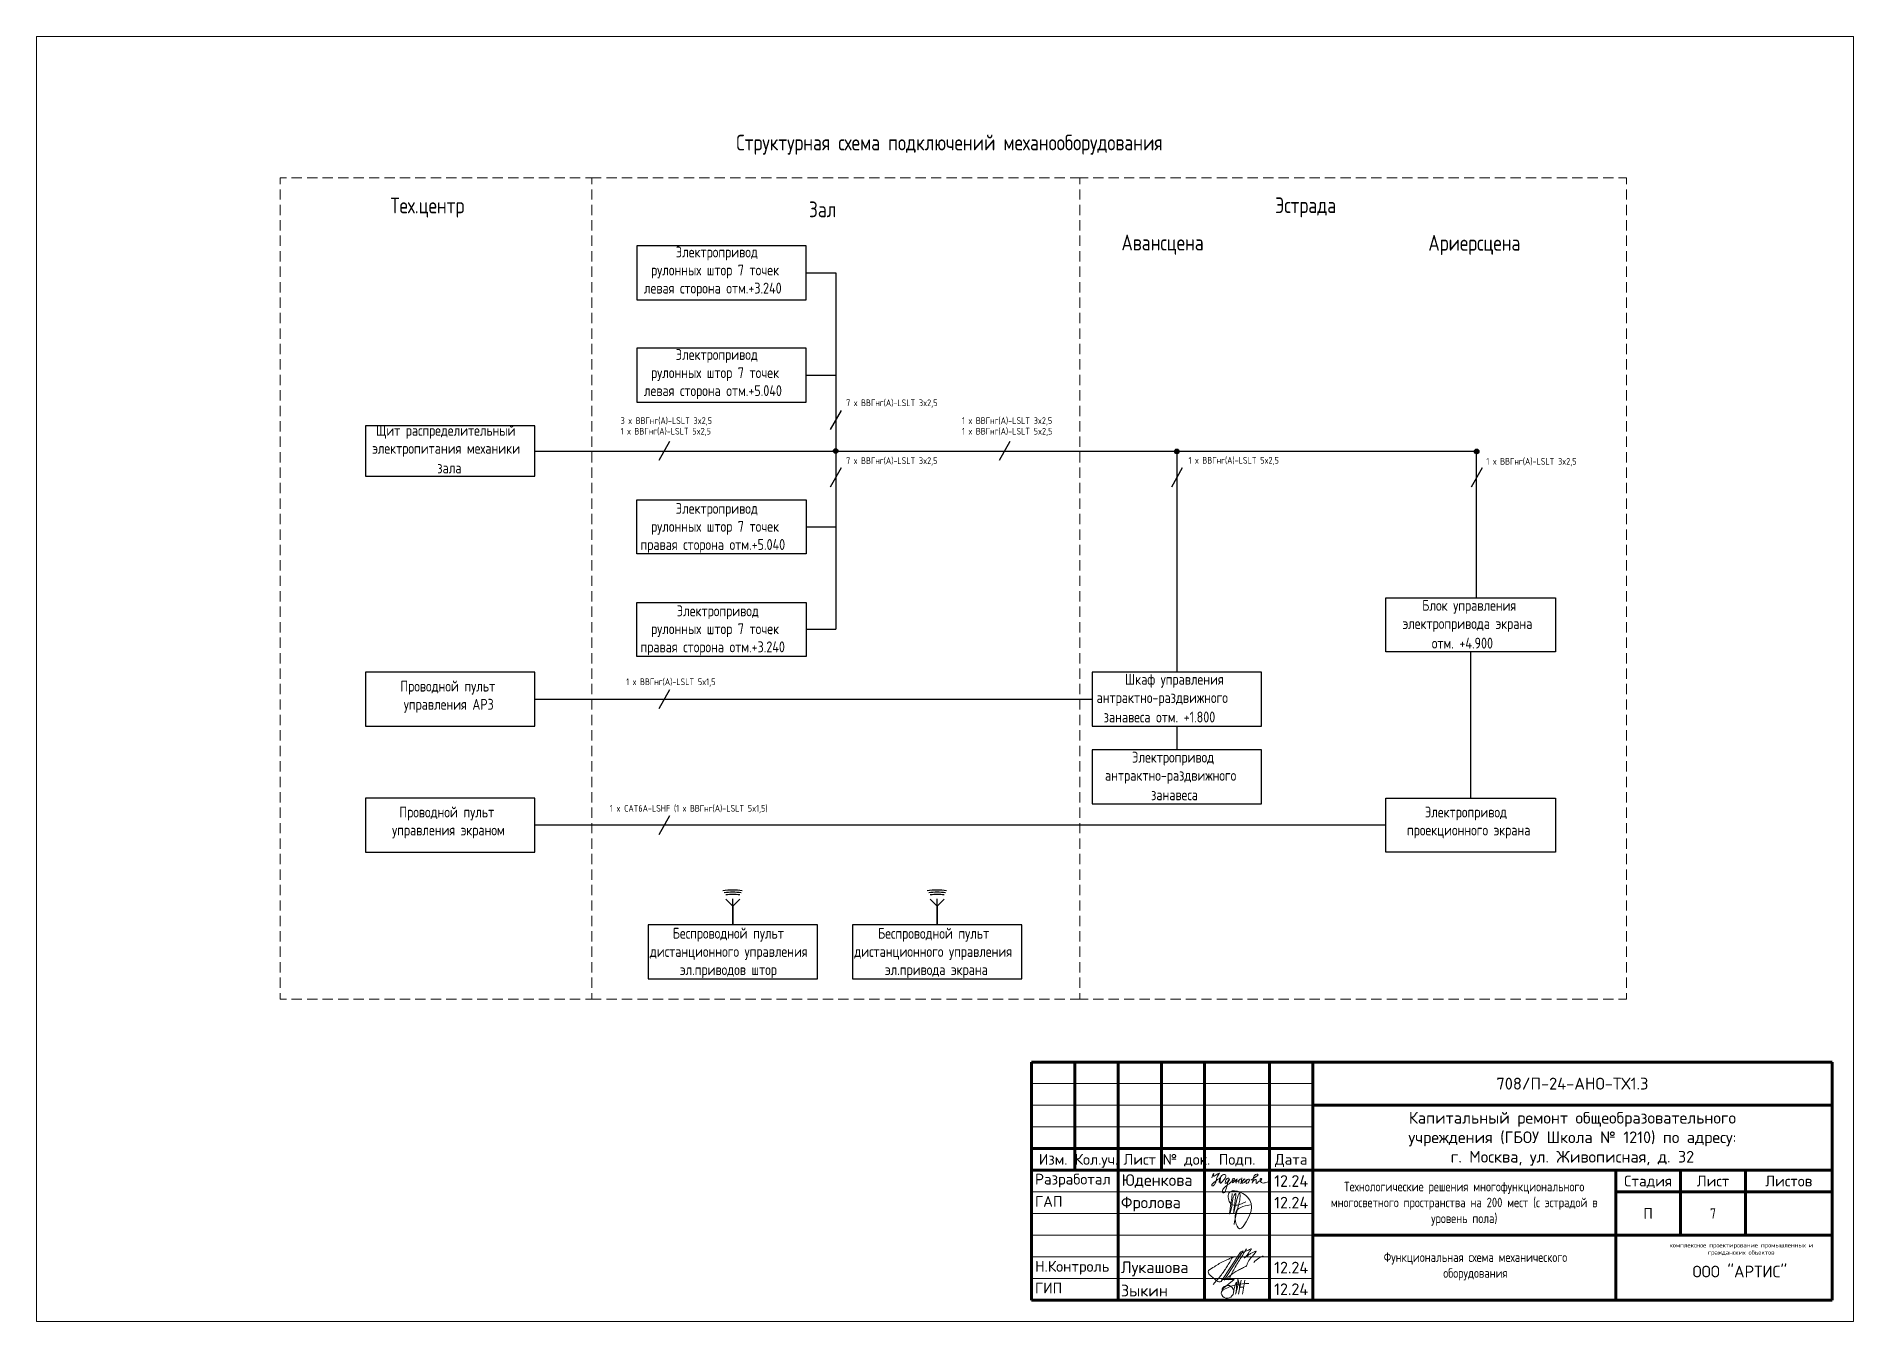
# Paper-space layout '7' of a CAD drawing. Header units: millimetres. Extents: x 0 to 420, y 0 to 297.
# The model-space entities are those that its viewports show. They can reach past a viewport. Long polylines and large blocks are cut down to what shows.
import ezdxf
from ezdxf.enums import TextEntityAlignment as Align

# ---------------------------------------------------------------- set-up
doc = ezdxf.new("R2010")
doc.units = ezdxf.units.MM
doc.linetypes.add('HIDDEN', pattern=[0.375, 0.25, -0.125])
for name, color, linetype in [('_Стадия Р', 230, 'Continuous'), ('PDF _0', 7, 'Continuous'), ('PDF _2D - Общий_Ном._пера__1', 6, 'Continuous'), ('PDF _Analog Audio', 1, 'Continuous'), ('PDF _Текст', 7, 'Continuous'), ('PDF _эом', 7, 'Continuous')]:
    doc.layers.add(name, color=color, linetype=linetype)
doc.layers.add('PDF _DMX-ArtNet', color=7, linetype='Continuous', true_color=0x00b800)
for name, color, linetype, lineweight in [('АР_Подписи', 8, 'Continuous', 15), ('ОФ_подписи', 7, 'Continuous', 13), ('ОФ_рамка', 7, 'Continuous', 60), ('Подключение к ЩРАВ', 5, 'HIDDEN', 30), ('подпись', 152, 'Continuous', 9), ('ЭОМ_Силовые лотки', 1, 'HIDDEN', 30)]:
    doc.layers.add(name, color=color, linetype=linetype, lineweight=lineweight)
doc.styles.add('PDF ISOCPEUR', font='isocpeur.ttf')
doc.styles.add('ГОСТ 2.304', font='GOST2304A.ttf')

psp = doc.layouts.new('7')

msp = doc.modelspace()

# ---------------------------------------------------------------- texts
at = {"layer": 'PDF _Текст', "attachment_point": 4, "style": 'ГОСТ 2.304'}
for s, insert, char_height in [('Структурная схема подключений механооборудования', (1177586.7, 248640.6), 363.105), ('Тех.центр', (1169598.8, 247186.5), 363.1), ('Эстрада', (1190042.5, 247192.8), 363.1), ('Зал', (1179266.6, 247145.2), 363.1), ('Авансцена', (1186489.7, 246329.2), 363.1), ('Ариерсцена', (1193582.6, 246322.9), 363.1), ('Электропривод', (1176190, 246126.8), 251.457), ('рулонных штор 7 точек', (1175618.5, 245710.8), 251.457), ('левая сторона отм.+3.240', (1175453.4, 245291.7), 251.457), ('Электропривод', (1176190, 243758.2), 251.457), ('рулонных штор 7 точек', (1175618.5, 243339.1), 251.457), ('левая сторона отм.+5.040', (1175453.4, 242923.2), 251.457), ('7 х ВВГнг(А)-LSLT 3x2,5', (1180125.8, 242657.7), 154.896), ('3 х ВВГнг(А)-LSLT 3x2,5', (1174915.2, 242247.1), 154.896), ('1 х ВВГнг(А)-LSLT 3x2,5', (1182805.7, 242247.1), 154.896), ('Щит распределительный', (1169260.2, 242003.3), 249.996), ('1 х ВВГнг(А)-LSLT 5x2,5', (1174915.2, 242001.6), 154.896), ('1 х ВВГнг(А)-LSLT 5x2,5', (1182805.7, 242001.6), 154.896), ('электропитания механики', (1169173.3, 241589.7), 251.457), ('зала', (1170678.3, 241170.6), 251.46), ('7 х ВВГнг(А)-LSLT 3x2,5', (1180125.8, 241321.1), 154.896), ('1 х ВВГнг(А)-LSLT 5x2,5', (1188040.3, 241329.3), 154.896), ('1 х ВВГнг(А)-LSLT 3x2,5', (1194923.3, 241305.1), 154.896), ('Электропривод', (1176190, 240202.2), 251.457), ('рулонных штор 7 точек', (1175618.5, 239786.3), 251.457), ('правая сторона отм.+5.040', (1175374.1, 239367.2), 251.457), ('Электропривод', (1176213.4, 237834.5), 251.456), ('Блок управления', (1193439.7, 237960.7), 251.457), ('рулонных штор 7 точек', (1175618.5, 237420.9), 251.457), ('электропривода экрана', (1192985.7, 237541.6), 251.457), ('правая сторона отм.+3.240', (1175374.1, 237001.8), 251.457), ('отм. +4.900', (1193662, 237122.5), 251.457), ('Проводной пульт', (1169825.3, 236094.6), 251.456), ('1 х ВВГнг(А)-LSLT 5x1,5', (1175044.1, 236210.9), 154.896), ('Шкаф управления', (1186572.2, 236252.5), 251.457), ('управления АРЗ', (1169903.6, 235674.7), 251.457), ('антрактно-раздвижного', (1185915, 235830.3), 251.457), ('занавеса отм. +1.800', (1186080.1, 235414.3), 251.457), ('Электропривод', (1186735.3, 234453.2), 251.456), ('антрактно-раздвижного', (1186108.7, 234033.2), 251.457), ('занавеса', (1187175.5, 233617.3), 251.46), ('Проводной пульт', (1169802, 233185.5), 251.457), ('1 x CAT6А-LSHF (1 х ВВГнг(А)-LSLT 5x1,5)', (1174662.9, 233287.8), 154.896), ('Электропривод', (1193503.2, 233185.5), 251.457), ('управления экраном', (1169633.7, 232769.6), 251.457), ('проекционного экрана', (1193087.3, 232769.6), 251.457), ('Беспроводной пульт', (1176120.2, 230385.2), 251.457), ('Беспроводной пульт', (1180864.7, 230382.8), 251.456), ('дистанционного управления', (1175590, 229962.9), 251.457), ('дистанционного управления', (1180314.3, 229962.9), 251.457), ('эл.приводов штор', (1176285.3, 229543.8), 251.457), ('эл.привода экрана', (1181025.5, 229543.8), 251.457)]:
    msp.add_mtext(s, dxfattribs=dict(at, insert=insert, char_height=char_height))
at = {"layer": 'ОФ_рамка', "lineweight": 15, "ltscale": 100, "transparency": 33554636, "char_height": 240, "attachment_point": 5, "style": 'ГОСТ 2.304'}
for s, insert, width in [('{\\C0;7}', (1200161.7, 223943.4), 1500), ('{\\H0.91667x;Функциональная схема механического\\Pоборудования}', (1194670.4, 222719.8), 7000)]:
    msp.add_mtext(s, dxfattribs=dict(at, insert=insert, width=width))

# ---------------------------------------------------------------- blocks, each defined once
blk = doc.blocks.new('П_Зыкин')
at = {"layer": 'ОФ_подписи', "color": 152, "ltscale": 100, "true_color": 0x0061c2, "transparency": 33554687}
for p, q in [((142, 249), (62, -174)), ((102, 37), (218, 37)), ((258, 249), (178, -174))]:
    blk.add_line(p, q, dxfattribs=at)
blk.add_lwpolyline([(-462, 273), (-74, 273), (-446, -30)], dxfattribs=at)
for centre, radius, start, end in [((-271, -94), 186, 314.2393, 159.9348), ((345, -1372), 1523, 88.8758, 117.8788), ((1109, -252), 1204, 158.7593, 174.231), ((-1024, 224), 1068, 337.8144, 2.8859), ((-849, 72), 852, 342.8308, 7.4815), ((-9, 182), 4.48, 8.9691, 155.6551), ((-643, 22), 732, 344.4555, 20.462), ((-318, -169), 151, 108.7568, 173.4251), ((-287, -115), 185, 191.5358, 322.3512)]:
    blk.add_arc(centre, radius, start, end, dxfattribs=at)
blk = doc.blocks.new('П_Лукашова')
at = {"layer": 'ОФ_подписи', "color": 152, "true_color": 0x0061c2}
for p, q in [((221, 339), (-221, -339)), ((286, 371), (-156, -307)), ((283, 370), (218, 338))]:
    blk.add_line(p, q, dxfattribs=at)
for points in [[(221, 301), (344, 360), (434, 401), (475, 416), (464, 395), (420, 336), (342, 232), (310, 203), (337, 221), (420, 283), (490, 322), (558, 352), (576, 358), (491, 240), (403, 113), (374, 49), (360, 20)], [(-221, -339), (-276, -344), (-368, -289), (-446, -221), (-505, -166), (-522, -116), (-412, -16), (-295, 56), (-173, 120), (-49, 179), (33, 216), (87, 237), (52, 221), (11, 167), (-59, 51), (-126, -52), (-177, -132), (-256, -231), (-409, -409)], [(360, 20), (294, -18), (203, -65), (91, -124), (-73, -248)], [(366, 415), (236, 213), (85, -37), (-50, -300)], [(530, 102), (646, 199), (748, 254)]]:
    blk.add_spline(points, degree=3, dxfattribs=at)
blk = doc.blocks.new('Подпись_Юденкова')
at = {"layer": 'подпись', "lineweight": 9, "ltscale": 100}
for points in [[(22993, 30356), (23239, 30949), (23303, 31029), (23256, 30758), (23256, 30596), (23353, 30630), (24104, 31053), (24011, 30925), (23747, 30346), (23503, 29561), (23376, 29349), (23019, 29183), (22973, 29244), (23133, 29540), (23399, 29749), (23841, 30112), (24051, 30232), (24263, 30313), (24263, 30200), (24226, 29934), (24216, 29561), (24741, 30013), (25049, 30593), (25025, 30811), (24730, 30853), (24320, 30538), (24111, 30083), (24067, 29668)], [(25332, 29860), (25517, 30062), (25517, 30305), (25382, 30310), (25071, 30041), (24991, 29788), (24980, 29566), (25397, 29843), (25608, 30110), (25373, 29700), (25302, 29477), (25074, 28616), (24772, 28132), (24621, 28191), (24558, 28346), (24843, 28916), (25563, 29497), (26206, 30012), (26340, 30153), (26340, 30270), (26222, 30270), (25983, 29943), (26051, 29602), (26285, 29804), (26401, 29915), (26760, 30195), (26685, 30085), (26575, 29585), (26539, 29824), (26678, 29859), (27018, 29990), (27226, 30232), (27007, 29903), (27007, 29564)], [(27460, 30381), (27291, 29499), (27401, 29740), (27861, 30203), (27780, 30161), (27595, 30006), (27490, 29723), (27540, 29563), (27873, 29759), (28093, 29948), (28236, 30064), (28166, 30026), (28112, 29952), (28123, 29526), (28364, 29646), (28544, 29879), (28503, 30152), (28308, 30142), (28118, 30044)], [(28786, 30010), (29343, 30407), (29580, 30557), (29831, 30882), (29689, 30926), (29343, 30732), (29284, 30653), (29124, 30141), (28984, 29597), (29221, 29994), (29583, 30086), (29583, 29985), (29549, 29745), (29578, 29550), (29888, 29755), (30123, 29925), (30390, 30178), (30357, 30278), (30249, 30277), (30172, 30171), (30238, 29769), (30461, 29621), (31023, 29671), (31728, 29856)]]:
    blk.add_spline(points, degree=3, dxfattribs=at)
blk = doc.blocks.new('Штамп Молодогвардейская 12.04.24')
at = {"layer": 'АР_Подписи', "color": 152, "true_color": 0x0061c2}
for points in [[(-12068, 4947), (-12410, 4740), (-12284, 4398), (-12214, 4472), (-12126, 5129), (-12559, 5218), (-12515, 4975), (-12168, 5014)], [(-12480, 5207), (-12537, 4744), (-12480, 4994), (-12437, 5170), (-12406, 5209), (-12403, 5119), (-12449, 4767), (-12352, 5141), (-12315, 5224), (-12301, 5141), (-12324, 4994), (-12441, 4496)]]:
    blk.add_spline(points, degree=3, dxfattribs=at)
at = {"layer": 'ОФ_рамка', "ltscale": 100, "transparency": 33554636}
for p, q in [((-17120, 8249), (1380, 8249)), ((-17120, 2749), (-17120, 8249)), ((-16120, 8249), (-16120, 5749)), ((-15120, 8249), (-15120, 2749)), ((-14120, 8249), (-14120, 5749)), ((-13120, 8249), (-13120, 2749)), ((-11620, 8249), (-11620, 2749)), ((-10620, 2749), (-10620, 8248)), ((1380, 2749), (1380, 8249)), ((-10620, 7249), (1380, 7249)), ((-17120, 6249), (-10620, 6249)), ((-17120, 5749), (1380, 5749)), ((-2120, 5749), (-2120, 4249)), ((-620, 5749), (-620, 4249)), ((-3620, 5249), (1380, 5249)), ((-10620, 4249), (1380, 4249)), ((-17120, 2749), (1380, 2749))]:
    blk.add_line(p, q, dxfattribs=at)
at = {"layer": 'ОФ_рамка', "lineweight": 15, "ltscale": 100, "transparency": 33554636}
for p, q in [((-17120, 7749), (-10620, 7749)), ((-17120, 7249), (-10620, 7249)), ((-17120, 6749), (-10620, 6749)), ((-17120, 5249), (-10620, 5249)), ((-17120, 4749), (-10620, 4749)), ((-17120, 4249), (-10620, 4249)), ((-17120, 3749), (-10620, 3749)), ((-17120, 3249), (-10620, 3249))]:
    blk.add_line(p, q, dxfattribs=at)
at = {"layer": 'ОФ_рамка', "ltscale": 100, "transparency": 33554636}
blk.add_lwpolyline([(-3620, 5749), (-3620, 2749)], dxfattribs=at)
at = {"color": 150, "xscale": 0.1556073717997905, "yscale": 0.1556073717997905, "zscale": 0.1556073717997905}
blk.add_blockref('Подпись_Юденкова', (-16530, 847), dxfattribs=at)
at = {"layer": 'ОФ_рамка', "transparency": 33554636}
for name, p, xscale, yscale, zscale in [('П_Лукашова', (-12515, 3517), 1.000890068666615, 1.000890068666615, 1.000890068666615), ('П_Зыкин', (-12383, 3018), 0.7551483182031096, 0.7551483182031096, 0.7551483182031096)]:
    blk.add_blockref(name, p, dxfattribs=dict(at, xscale=xscale, yscale=yscale, zscale=zscale))
at = {"layer": '_Стадия Р', "color": 1, "lineweight": 15, "ltscale": 100, "transparency": 33554636, "insert": (-4620, 7749), "char_height": 275, "width": 12000, "attachment_point": 5, "style": 'PDF ISOCPEUR'}
blk.add_mtext('{\\C0;708/П-24-АНО-ТХ1.3}', dxfattribs=at)
at = {"layer": '_Стадия Р', "color": 7, "linetype": 'Continuous', "transparency": 33554687, "insert": (-2870, 4749), "char_height": 250, "width": 1500, "attachment_point": 5, "style": 'PDF ISOCPEUR'}
blk.add_mtext('П', dxfattribs=at)
at = {"layer": 'ОФ_рамка', "color": 7, "linetype": 'Continuous', "transparency": 33554687, "style": 'PDF ISOCPEUR'}
for s, p in [('Изм.', (-16620, 5999)), ('Кол.уч.', (-15620, 5999)), ('Лист', (-14620, 5999)), (' № док.', (-13620, 5999)), ('Подп.', (-12370, 5999)), ('Дата', (-11120, 5999)), ('Стадия', (-2870, 5499)), ('Лист', (-1370, 5499)), ('Листов', (380, 5499))]:
    blk.add_text(s, height=250, dxfattribs=at).set_placement(p, align=Align.MIDDLE_CENTER)
at = {"layer": 'ОФ_рамка', "color": 7, "transparency": 33554687, "style": 'PDF ISOCPEUR'}
for s, p in [('Разработал', (-17038, 5417)), ('ГАП', (-17038, 4902)), ('Н.Контроль', (-17038, 3402)), ('ГИП', (-17038, 2902))]:
    blk.add_text(s, height=250, dxfattribs=at).set_placement(p)
at = {"layer": 'ОФ_рамка', "lineweight": 15, "ltscale": 100, "transparency": 33554636, "attachment_point": 5, "style": 'PDF ISOCPEUR'}
for s, insert, char_height, width in [('Капитальный ремонт общеобразовательного\\Pучреждения (ГБОУ Школа № 1210) по адресу: \\Pг. Москва, ул. Живописная, д. 32', (-4620, 6473), 270, 9013.53), ('{\\fGOST 2.304 type A|b0|i0|c204|p34;Технологические решения многофункционального \\Pмногосветного пространства на 200 мест (с эстрадой в уровень пола)}', (-7120, 4973), 220, 6800.56)]:
    blk.add_mtext(s, dxfattribs=dict(at, insert=insert, char_height=char_height, width=width))
at = {"layer": 'ОФ_рамка', "color": 7, "linetype": 'Continuous', "transparency": 33554687, "char_height": 270, "style": 'PDF ISOCPEUR'}
for s, insert, width, attachment_point in [('Юденкова', (-15040, 5499), 2000, 4), ('12.24', (-11120, 5499), 1000, 5), ('Фролова', (-15054, 4968), 2000, 4), ('12.24', (-11120, 4999), 1000, 5), ('Лукашова', (-15054, 3468), 2000, 4), ('12.24', (-11120, 3499), 1000, 5), ('Зыкин', (-15054, 2968), 2000, 4), ('12.24', (-11120, 2999), 1000, 5)]:
    blk.add_mtext(s, dxfattribs=dict(at, insert=insert, width=width, attachment_point=attachment_point))
at = {"layer": 'ОФ_рамка', "color": 7, "transparency": 33554687, "attachment_point": 5, "style": 'PDF ISOCPEUR'}
for s, insert, char_height, width in [('комплексное проектирование промышленных и гражданских объектов', (-718, 3918), 100, 3141.16), ('ООО "АРТИС"', (-751, 3407), 270, 3189.42)]:
    blk.add_mtext(s, dxfattribs=dict(at, insert=insert, char_height=char_height, width=width))
blk = doc.blocks.new('Потолоч оборудование (подложка)')
at = {"layer": 'PDF _2D - Общий_Ном._пера__1', "color": 252, "lineweight": 0, "true_color": 0x939598}
for centre in [(4190240522, -2536047937), (4190240522, -2536047937), (4190240522, -2536049937), (4190240522, -2536049937), (4190240522, -2536051140), (4190240522, -2536051140), (4190240522, -2536053140), (4190240522, -2536053140)]:
    blk.add_arc(centre, 4897930939, 148.816615114, 148.81661512, dxfattribs=at)
blk = doc.blocks.new('Оборудование разрез (подложка)')
at = {"layer": 'PDF _2D - Общий_Ном._пера__1', "color": 252, "lineweight": 0, "true_color": 0x939598}
blk.add_arc((-641164289, -4855786752), 4897930939, 82.478217312, 82.478217326, dxfattribs=at)
blk.add_arc((-641164289, -4855786752), 4897930939, 82.478217312, 82.478217326, dxfattribs=at)

# ---------------------------------------------------------------- linework, layer by layer
at = {"layer": 'PDF _0', "lineweight": 25}
for points in [[(1175287.7, 245055.8), (1179205.5, 245055.8), (1179205.5, 246303.5), (1175287.7, 246303.5)], [(1175287.7, 242690.5), (1179205.5, 242690.5), (1179205.5, 243938.2), (1175287.7, 243938.2)], [(1169017.3, 240982.4), (1172935.1, 240982.4), (1172935.1, 242141.2), (1169017.3, 242141.2)], [(1175287.7, 240430), (1179205.5, 240430), (1179205.5, 239182.3), (1175287.7, 239182.3)], [(1192600.2, 238166.3), (1196518, 238166.3), (1196518, 236918.6), (1192600.2, 236918.6)], [(1175287.7, 238064.7), (1179205.5, 238064.7), (1179205.5, 236817), (1175287.7, 236817)], [(1172935.1, 236448.7), (1169017.3, 236448.7), (1169017.3, 235201), (1172935.1, 235201)], [(1189726.9, 236448.7), (1185809.2, 236448.7), (1185809.2, 235201), (1189726.9, 235201)], [(1189726.9, 234654.9), (1185809.2, 234654.9), (1185809.2, 233407.2), (1189726.9, 233407.2)], [(1172935.1, 233537.4), (1169017.3, 233537.4), (1169017.3, 232289.6), (1172935.1, 232289.6)], [(1192600.2, 233537.4), (1196518, 233537.4), (1196518, 232289.6), (1192600.2, 232289.6)], [(1179465.8, 230613.3), (1175548, 230613.3), (1175548, 229365.6), (1179465.8, 229365.6)], [(1184190, 230613.3), (1180272.2, 230613.3), (1180272.2, 229365.6), (1184190, 229365.6)]]:
    msp.add_lwpolyline(points, close=True, dxfattribs=at)
at = {"layer": 'PDF _0', "color": 3, "lineweight": 25}
for points in [[(1179884.9, 245681.2), (1179884.9, 237442.4)], [(1172935.1, 241560.2), (1194644.8, 241560.2)], [(1187768, 241550.7), (1187768, 236448.7)], [(1194698.8, 238166.3), (1194698.8, 241550.7)], [(1194559.1, 236918.6), (1194559.1, 233537.4)], [(1185809.2, 235823.3), (1172935.1, 235823.3)], [(1187768, 235201), (1187768, 234654.9)], [(1192600.2, 232915.1), (1172935.1, 232915.1)]]:
    msp.add_lwpolyline(points, dxfattribs=at)
at = {"layer": 'PDF _Analog Audio', "lineweight": 25}
for points in [[(1177348.2, 231203.8), (1177506.9, 231041.9), (1177506.9, 230613.3), (1177506.9, 231041.9), (1177668.8, 231203.8)], [(1177506.9, 231041.9), (1177506.9, 231213.4)], [(1182069.2, 231203.8), (1182231.1, 231041.9), (1182231.1, 230613.3), (1182231.1, 231041.9), (1182389.8, 231203.8)], [(1182231.1, 231041.9), (1182231.1, 231213.4)]]:
    msp.add_lwpolyline(points, dxfattribs=at)
for centre, radius, start, end in [((1177505.3, 230078.4), 1338.2, 80.43633, 99.76687), ((1177508.5, 230103.8), 1262, 81.28779, 98.97589), ((1177508.5, 230053), 1262, 82.71601, 97.28399), ((1182226.3, 230078.4), 1338.2, 80.43633, 99.76687), ((1182232.7, 230103.8), 1262, 81.28779, 98.97589), ((1182232.7, 230053), 1262, 82.71601, 97.28399)]:
    msp.add_arc(centre, radius, start, end, dxfattribs=at)
at = {"layer": 'PDF _DMX-ArtNet', "lineweight": 13}
for points in [[(1167045.7, 247729), (1167045.7, 247871.9), (1167195, 247871.9)], [(1167312.4, 247871.9), (1167550.5, 247871.9)], [(1167671.2, 247871.9), (1167909.3, 247871.9)], [(1168026.8, 247871.9), (1168264.9, 247871.9)], [(1168385.5, 247871.9), (1168623.7, 247871.9)], [(1168741.1, 247871.9), (1168979.2, 247871.9)], [(1169099.9, 247871.9), (1169338, 247871.9)], [(1169455.5, 247871.9), (1169693.6, 247871.9)], [(1169814.2, 247871.9), (1170052.3, 247871.9)], [(1170169.8, 247871.9), (1170407.9, 247871.9)], [(1170528.6, 247871.9), (1170766.7, 247871.9)], [(1170884.2, 247871.9), (1171122.3, 247871.9)], [(1171242.9, 247871.9), (1171481, 247871.9)], [(1171598.5, 247871.9), (1171836.6, 247871.9)], [(1171957.3, 247871.9), (1172195.4, 247871.9)], [(1172312.8, 247871.9), (1172551, 247871.9)], [(1172671.6, 247871.9), (1172909.7, 247871.9)], [(1173027.2, 247871.9), (1173265.3, 247871.9)], [(1173385.9, 247871.9), (1173624.1, 247871.9)], [(1173741.5, 247871.9), (1173979.6, 247871.9)], [(1174100.3, 247871.9), (1174246.3, 247871.9), (1174246.3, 247729), (1174246.3, 247871.9), (1174468.6, 247871.9)], [(1174589.2, 247871.9), (1174827.3, 247871.9)], [(1174944.8, 247871.9), (1175182.9, 247871.9)], [(1175303.6, 247871.9), (1175541.7, 247871.9)], [(1175659.1, 247871.9), (1175897.3, 247871.9)], [(1176017.9, 247871.9), (1176256, 247871.9)], [(1176373.5, 247871.9), (1176611.6, 247871.9)], [(1176732.2, 247871.9), (1176970.4, 247871.9)], [(1177087.8, 247871.9), (1177325.9, 247871.9)], [(1177446.6, 247871.9), (1177684.7, 247871.9)], [(1177802.2, 247871.9), (1178040.3, 247871.9)], [(1178160.9, 247871.9), (1178399, 247871.9)], [(1178516.5, 247871.9), (1178754.6, 247871.9)], [(1178875.3, 247871.9), (1179113.4, 247871.9)], [(1179230.9, 247871.9), (1179469, 247871.9)], [(1179589.6, 247871.9), (1179827.7, 247871.9)], [(1179945.2, 247871.9), (1180183.3, 247871.9)], [(1180304, 247871.9), (1180542.1, 247871.9)], [(1180659.5, 247871.9), (1180897.7, 247871.9)], [(1181018.3, 247871.9), (1181256.4, 247871.9)], [(1181373.9, 247871.9), (1181612, 247871.9)], [(1181732.6, 247871.9), (1181970.8, 247871.9)], [(1182088.2, 247871.9), (1182326.3, 247871.9)], [(1182447, 247871.9), (1182685.1, 247871.9)], [(1182802.6, 247871.9), (1183040.7, 247871.9)], [(1183161.3, 247871.9), (1183399.4, 247871.9)], [(1183516.9, 247871.9), (1183755, 247871.9)], [(1183875.7, 247871.9), (1184113.8, 247871.9)], [(1184231.3, 247871.9), (1184469.4, 247871.9)], [(1184590, 247871.9), (1184828.1, 247871.9)], [(1184945.6, 247871.9), (1185183.7, 247871.9)], [(1185304.4, 247871.9), (1185526.6, 247871.9), (1185526.6, 247729), (1185526.6, 247871.9), (1185717.1, 247871.9)], [(1185834.6, 247871.9), (1186072.7, 247871.9)], [(1186193.3, 247871.9), (1186431.4, 247871.9)], [(1186548.9, 247871.9), (1186787, 247871.9)], [(1186907.7, 247871.9), (1187145.8, 247871.9)], [(1187263.2, 247871.9), (1187501.4, 247871.9)], [(1187622, 247871.9), (1187860.1, 247871.9)], [(1187977.6, 247871.9), (1188215.7, 247871.9)], [(1188336.3, 247871.9), (1188574.5, 247871.9)], [(1188691.9, 247871.9), (1188930, 247871.9)], [(1189050.7, 247871.9), (1189288.8, 247871.9)], [(1189406.3, 247871.9), (1189644.4, 247871.9)], [(1189765, 247871.9), (1190003.1, 247871.9)], [(1190120.6, 247871.9), (1190358.7, 247871.9)], [(1190479.4, 247871.9), (1190717.5, 247871.9)], [(1190835, 247871.9), (1191073.1, 247871.9)], [(1191193.7, 247871.9), (1191431.8, 247871.9)], [(1191549.3, 247871.9), (1191787.4, 247871.9)], [(1191908.1, 247871.9), (1192146.2, 247871.9)], [(1192263.6, 247871.9), (1192501.8, 247871.9)], [(1192622.4, 247871.9), (1192860.5, 247871.9)], [(1192978, 247871.9), (1193216.1, 247871.9)], [(1193336.7, 247871.9), (1193574.9, 247871.9)], [(1193692.3, 247871.9), (1193930.4, 247871.9)], [(1194051.1, 247871.9), (1194289.2, 247871.9)], [(1194406.7, 247871.9), (1194644.8, 247871.9)], [(1194765.4, 247871.9), (1195003.5, 247871.9)], [(1195121, 247871.9), (1195359.1, 247871.9)], [(1195479.8, 247871.9), (1195717.9, 247871.9)], [(1195835.4, 247871.9), (1196073.5, 247871.9)], [(1196194.1, 247871.9), (1196432.2, 247871.9)], [(1196549.7, 247871.9), (1196787.8, 247871.9)], [(1196908.5, 247871.9), (1197146.6, 247871.9)], [(1197264, 247871.9), (1197502.2, 247871.9)], [(1197622.8, 247871.9), (1197860.9, 247871.9)], [(1197978.4, 247871.9), (1198165.7, 247871.9), (1198165.7, 247729)], [(1167045.7, 247370.2), (1167045.7, 247608.3)], [(1198165.7, 247608.3), (1198165.7, 247370.2)], [(1167045.7, 247014.6), (1167045.7, 247252.8)], [(1198165.7, 247252.8), (1198165.7, 247014.6)], [(1167045.7, 246655.9), (1167045.7, 246894)], [(1198165.7, 246894), (1198165.7, 246655.9)], [(1167045.7, 246300.3), (1167045.7, 246538.4)], [(1167045.7, 245941.5), (1167045.7, 246179.7)], [(1198165.7, 246538.4), (1198165.7, 246300.3)], [(1198165.7, 246179.7), (1198165.7, 245941.5)], [(1167045.7, 245586), (1167045.7, 245824.1)], [(1198165.7, 245824.1), (1198165.7, 245586)], [(1167045.7, 245227.2), (1167045.7, 245465.3)], [(1198165.7, 245465.3), (1198165.7, 245227.2)], [(1167045.7, 244871.6), (1167045.7, 245109.7)], [(1198165.7, 245109.7), (1198165.7, 244871.6)], [(1167045.7, 244512.9), (1167045.7, 244751)], [(1198165.7, 244751), (1198165.7, 244512.9)], [(1167045.7, 244157.3), (1167045.7, 244395.4)], [(1167045.7, 243798.5), (1167045.7, 244036.6)], [(1198165.7, 244395.4), (1198165.7, 244157.3)], [(1198165.7, 244036.6), (1198165.7, 243798.5)], [(1167045.7, 243442.9), (1167045.7, 243681)], [(1198165.7, 243681), (1198165.7, 243442.9)], [(1167045.7, 243084.2), (1167045.7, 243322.3)], [(1198165.7, 243322.3), (1198165.7, 243084.2)], [(1167045.7, 242728.6), (1167045.7, 242966.7)], [(1198165.7, 242966.7), (1198165.7, 242728.6)], [(1167045.7, 242369.8), (1167045.7, 242607.9)], [(1198165.7, 242607.9), (1198165.7, 242369.8)], [(1167045.7, 242014.2), (1167045.7, 242252.4)], [(1198165.7, 242252.4), (1198165.7, 242014.2)], [(1167045.7, 241655.5), (1167045.7, 241893.6)], [(1167045.7, 241299.9), (1167045.7, 241538)], [(1198165.7, 241893.6), (1198165.7, 241655.5)], [(1198165.7, 241538), (1198165.7, 241299.9)], [(1167045.7, 240941.1), (1167045.7, 241179.3)], [(1198165.7, 241179.3), (1198165.7, 240941.1)], [(1167045.7, 240585.6), (1167045.7, 240823.7)], [(1198165.7, 240823.7), (1198165.7, 240585.6)], [(1167045.7, 240226.8), (1167045.7, 240464.9)], [(1198165.7, 240464.9), (1198165.7, 240226.8)], [(1167045.7, 239871.2), (1167045.7, 240109.3)], [(1198165.7, 240109.3), (1198165.7, 239871.2)], [(1167045.7, 239512.4), (1167045.7, 239750.6)], [(1198165.7, 239750.6), (1198165.7, 239512.4)], [(1167045.7, 239156.9), (1167045.7, 239395)], [(1167045.7, 238798.1), (1167045.7, 239036.2)], [(1198165.7, 239395), (1198165.7, 239156.9)], [(1198165.7, 239036.2), (1198165.7, 238798.1)], [(1167045.7, 238442.5), (1167045.7, 238680.6)], [(1198165.7, 238680.6), (1198165.7, 238442.5)], [(1167045.7, 238083.8), (1167045.7, 238321.9)], [(1198165.7, 238321.9), (1198165.7, 238083.8)], [(1167045.7, 237728.2), (1167045.7, 237966.3)], [(1198165.7, 237966.3), (1198165.7, 237728.2)], [(1167045.7, 237369.4), (1167045.7, 237607.5)], [(1198165.7, 237607.5), (1198165.7, 237369.4)], [(1167045.7, 237013.8), (1167045.7, 237252)], [(1167045.7, 236655.1), (1167045.7, 236893.2)], [(1198165.7, 237252), (1198165.7, 237013.8)], [(1198165.7, 236893.2), (1198165.7, 236655.1)], [(1167045.7, 236299.5), (1167045.7, 236537.6)], [(1198165.7, 236537.6), (1198165.7, 236299.5)], [(1167045.7, 235940.7), (1167045.7, 236178.8)], [(1198165.7, 236178.8), (1198165.7, 235940.7)], [(1167045.7, 235585.1), (1167045.7, 235823.3)], [(1198165.7, 235823.3), (1198165.7, 235585.1)], [(1167045.7, 235226.4), (1167045.7, 235464.5)], [(1198165.7, 235464.5), (1198165.7, 235226.4)], [(1167045.7, 234870.8), (1167045.7, 235108.9)], [(1198165.7, 235108.9), (1198165.7, 234870.8)], [(1167045.7, 234512), (1167045.7, 234750.2)], [(1167045.7, 234156.5), (1167045.7, 234394.6)], [(1198165.7, 234750.2), (1198165.7, 234512)], [(1198165.7, 234394.6), (1198165.7, 234156.5)], [(1167045.7, 233797.7), (1167045.7, 234035.8)], [(1198165.7, 234035.8), (1198165.7, 233797.7)], [(1167045.7, 233442.1), (1167045.7, 233680.2)], [(1198165.7, 233680.2), (1198165.7, 233442.1)], [(1167045.7, 233083.4), (1167045.7, 233321.5)], [(1198165.7, 233321.5), (1198165.7, 233083.4)], [(1167045.7, 232727.8), (1167045.7, 232965.9)], [(1198165.7, 232965.9), (1198165.7, 232727.8)], [(1167045.7, 232369), (1167045.7, 232607.1)], [(1198165.7, 232607.1), (1198165.7, 232369)], [(1167045.7, 232013.4), (1167045.7, 232251.5)], [(1167045.7, 231654.7), (1167045.7, 231892.8)], [(1198165.7, 232251.5), (1198165.7, 232013.4)], [(1198165.7, 231892.8), (1198165.7, 231654.7)], [(1167045.7, 231299.1), (1167045.7, 231537.2)], [(1198165.7, 231537.2), (1198165.7, 231299.1)], [(1167045.7, 230940.3), (1167045.7, 231178.4)], [(1198165.7, 231178.4), (1198165.7, 230940.3)], [(1167045.7, 230584.7), (1167045.7, 230822.9)], [(1198165.7, 230822.9), (1198165.7, 230584.7)], [(1167045.7, 230226), (1167045.7, 230464.1)], [(1198165.7, 230464.1), (1198165.7, 230226)], [(1167045.7, 229870.4), (1167045.7, 230108.5)], [(1167045.7, 229511.6), (1167045.7, 229749.8)], [(1198165.7, 230108.5), (1198165.7, 229870.4)], [(1198165.7, 229749.8), (1198165.7, 229511.6)], [(1167045.7, 229156.1), (1167045.7, 229394.2)], [(1198165.7, 229394.2), (1198165.7, 229156.1)], [(1167195, 228895.7), (1167045.7, 228895.7), (1167045.7, 229035.4)], [(1174468.6, 228895.7), (1174246.3, 228895.7), (1174246.3, 229035.4), (1174246.3, 228895.7), (1174100.3, 228895.7)], [(1185717.1, 228895.7), (1185526.6, 228895.7), (1185526.6, 229035.4), (1185526.6, 228895.7), (1185304.4, 228895.7)], [(1198165.7, 229035.4), (1198165.7, 228895.7), (1197978.4, 228895.7)], [(1167550.5, 228895.7), (1167312.4, 228895.7)], [(1167909.3, 228895.7), (1167671.2, 228895.7)], [(1168264.9, 228895.7), (1168026.8, 228895.7)], [(1168623.7, 228895.7), (1168385.5, 228895.7)], [(1168979.2, 228895.7), (1168741.1, 228895.7)], [(1169338, 228895.7), (1169099.9, 228895.7)], [(1169693.6, 228895.7), (1169455.5, 228895.7)], [(1170052.3, 228895.7), (1169814.2, 228895.7)], [(1170407.9, 228895.7), (1170169.8, 228895.7)], [(1170766.7, 228895.7), (1170528.6, 228895.7)], [(1171122.3, 228895.7), (1170884.2, 228895.7)], [(1171481, 228895.7), (1171242.9, 228895.7)], [(1171836.6, 228895.7), (1171598.5, 228895.7)], [(1172195.4, 228895.7), (1171957.3, 228895.7)], [(1172551, 228895.7), (1172312.8, 228895.7)], [(1172909.7, 228895.7), (1172671.6, 228895.7)], [(1173265.3, 228895.7), (1173027.2, 228895.7)], [(1173624.1, 228895.7), (1173385.9, 228895.7)], [(1173979.6, 228895.7), (1173741.5, 228895.7)], [(1174827.3, 228895.7), (1174589.2, 228895.7)], [(1175182.9, 228895.7), (1174944.8, 228895.7)], [(1175541.7, 228895.7), (1175303.6, 228895.7)], [(1175897.3, 228895.7), (1175659.1, 228895.7)], [(1176256, 228895.7), (1176017.9, 228895.7)], [(1176611.6, 228895.7), (1176373.5, 228895.7)], [(1176970.4, 228895.7), (1176732.2, 228895.7)], [(1177325.9, 228895.7), (1177087.8, 228895.7)], [(1177684.7, 228895.7), (1177446.6, 228895.7)], [(1178040.3, 228895.7), (1177802.2, 228895.7)], [(1178399, 228895.7), (1178160.9, 228895.7)], [(1178754.6, 228895.7), (1178516.5, 228895.7)], [(1179113.4, 228895.7), (1178875.3, 228895.7)], [(1179469, 228895.7), (1179230.9, 228895.7)], [(1179827.7, 228895.7), (1179589.6, 228895.7)], [(1180183.3, 228895.7), (1179945.2, 228895.7)], [(1180542.1, 228895.7), (1180304, 228895.7)], [(1180897.7, 228895.7), (1180659.5, 228895.7)], [(1181256.4, 228895.7), (1181018.3, 228895.7)], [(1181612, 228895.7), (1181373.9, 228895.7)], [(1181970.8, 228895.7), (1181732.6, 228895.7)], [(1182326.3, 228895.7), (1182088.2, 228895.7)], [(1182685.1, 228895.7), (1182447, 228895.7)], [(1183040.7, 228895.7), (1182802.6, 228895.7)], [(1183399.4, 228895.7), (1183161.3, 228895.7)], [(1183755, 228895.7), (1183516.9, 228895.7)], [(1184113.8, 228895.7), (1183875.7, 228895.7)], [(1184469.4, 228895.7), (1184231.3, 228895.7)], [(1184828.1, 228895.7), (1184590, 228895.7)], [(1185183.7, 228895.7), (1184945.6, 228895.7)], [(1186072.7, 228895.7), (1185834.6, 228895.7)], [(1186431.4, 228895.7), (1186193.3, 228895.7)], [(1186787, 228895.7), (1186548.9, 228895.7)], [(1187145.8, 228895.7), (1186907.7, 228895.7)], [(1187501.4, 228895.7), (1187263.2, 228895.7)], [(1187860.1, 228895.7), (1187622, 228895.7)], [(1188215.7, 228895.7), (1187977.6, 228895.7)], [(1188574.5, 228895.7), (1188336.3, 228895.7)], [(1188930, 228895.7), (1188691.9, 228895.7)], [(1189288.8, 228895.7), (1189050.7, 228895.7)], [(1189644.4, 228895.7), (1189406.3, 228895.7)], [(1190003.1, 228895.7), (1189765, 228895.7)], [(1190358.7, 228895.7), (1190120.6, 228895.7)], [(1190717.5, 228895.7), (1190479.4, 228895.7)], [(1191073.1, 228895.7), (1190835, 228895.7)], [(1191431.8, 228895.7), (1191193.7, 228895.7)], [(1191787.4, 228895.7), (1191549.3, 228895.7)], [(1192146.2, 228895.7), (1191908.1, 228895.7)], [(1192501.8, 228895.7), (1192263.6, 228895.7)], [(1192860.5, 228895.7), (1192622.4, 228895.7)], [(1193216.1, 228895.7), (1192978, 228895.7)], [(1193574.9, 228895.7), (1193336.7, 228895.7)], [(1193930.4, 228895.7), (1193692.3, 228895.7)], [(1194289.2, 228895.7), (1194051.1, 228895.7)], [(1194644.8, 228895.7), (1194406.7, 228895.7)], [(1195003.5, 228895.7), (1194765.4, 228895.7)], [(1195359.1, 228895.7), (1195121, 228895.7)], [(1195717.9, 228895.7), (1195479.8, 228895.7)], [(1196073.5, 228895.7), (1195835.4, 228895.7)], [(1196432.2, 228895.7), (1196194.1, 228895.7)], [(1196787.8, 228895.7), (1196549.7, 228895.7)], [(1197146.6, 228895.7), (1196908.5, 228895.7)], [(1197502.2, 228895.7), (1197264, 228895.7)], [(1197860.9, 228895.7), (1197622.8, 228895.7)]]:
    msp.add_lwpolyline(points, dxfattribs=at)
for points in [[(1174246.3, 247608.3), (1174246.3, 247370.2)], [(1185526.6, 247608.3), (1185526.6, 247370.2)], [(1174246.3, 247252.8), (1174246.3, 247014.6)], [(1185526.6, 247252.8), (1185526.6, 247014.6)], [(1174246.3, 246894), (1174246.3, 246655.9)], [(1185526.6, 246894), (1185526.6, 246655.9)], [(1174246.3, 246538.4), (1174246.3, 246300.3)], [(1174246.3, 246179.7), (1174246.3, 245941.5)], [(1185526.6, 246538.4), (1185526.6, 246300.3)], [(1185526.6, 246179.7), (1185526.6, 245941.5)], [(1174246.3, 245824.1), (1174246.3, 245586)], [(1185526.6, 245824.1), (1185526.6, 245586)], [(1174246.3, 245465.3), (1174246.3, 245227.2)], [(1185526.6, 245465.3), (1185526.6, 245227.2)], [(1174246.3, 245109.7), (1174246.3, 244871.6)], [(1185526.6, 245109.7), (1185526.6, 244871.6)], [(1174246.3, 244751), (1174246.3, 244512.9)], [(1185526.6, 244751), (1185526.6, 244512.9)], [(1174246.3, 244395.4), (1174246.3, 244157.3)], [(1174246.3, 244036.6), (1174246.3, 243798.5)], [(1185526.6, 244395.4), (1185526.6, 244157.3)], [(1185526.6, 244036.6), (1185526.6, 243798.5)], [(1174246.3, 243681), (1174246.3, 243442.9)], [(1185526.6, 243681), (1185526.6, 243442.9)], [(1174246.3, 243322.3), (1174246.3, 243084.2)], [(1185526.6, 243322.3), (1185526.6, 243084.2)], [(1174246.3, 242966.7), (1174246.3, 242728.6)], [(1185526.6, 242966.7), (1185526.6, 242728.6)], [(1174246.3, 242607.9), (1174246.3, 242369.8)], [(1185526.6, 242607.9), (1185526.6, 242369.8)], [(1174246.3, 242252.4), (1174246.3, 242014.2)], [(1185526.6, 242252.4), (1185526.6, 242014.2)], [(1174246.3, 241893.6), (1174246.3, 241655.5)], [(1174246.3, 241538), (1174246.3, 241299.9)], [(1185526.6, 241893.6), (1185526.6, 241655.5)], [(1185526.6, 241538), (1185526.6, 241299.9)], [(1174246.3, 241179.3), (1174246.3, 240941.1)], [(1185526.6, 241179.3), (1185526.6, 240941.1)], [(1174246.3, 240823.7), (1174246.3, 240585.6)], [(1185526.6, 240823.7), (1185526.6, 240585.6)], [(1174246.3, 240464.9), (1174246.3, 240226.8)], [(1185526.6, 240464.9), (1185526.6, 240226.8)], [(1174246.3, 240109.3), (1174246.3, 239871.2)], [(1185526.6, 240109.3), (1185526.6, 239871.2)], [(1174246.3, 239750.6), (1174246.3, 239512.4)], [(1185526.6, 239750.6), (1185526.6, 239512.4)], [(1174246.3, 239395), (1174246.3, 239156.9)], [(1174246.3, 239036.2), (1174246.3, 238798.1)], [(1185526.6, 239395), (1185526.6, 239156.9)], [(1185526.6, 239036.2), (1185526.6, 238798.1)], [(1174246.3, 238680.6), (1174246.3, 238442.5)], [(1185526.6, 238680.6), (1185526.6, 238442.5)], [(1174246.3, 238321.9), (1174246.3, 238083.8)], [(1185526.6, 238321.9), (1185526.6, 238083.8)], [(1174246.3, 237966.3), (1174246.3, 237728.2)], [(1185526.6, 237966.3), (1185526.6, 237728.2)], [(1174246.3, 237607.5), (1174246.3, 237369.4)], [(1185526.6, 237607.5), (1185526.6, 237369.4)], [(1174246.3, 237252), (1174246.3, 237013.8)], [(1174246.3, 236893.2), (1174246.3, 236655.1)], [(1185526.6, 237252), (1185526.6, 237013.8)], [(1185526.6, 236893.2), (1185526.6, 236655.1)], [(1174246.3, 236537.6), (1174246.3, 236299.5)], [(1185526.6, 236537.6), (1185526.6, 236299.5)], [(1174246.3, 236178.8), (1174246.3, 235940.7)], [(1185526.6, 236178.8), (1185526.6, 235940.7)], [(1174246.3, 235823.3), (1174246.3, 235585.1)], [(1185526.6, 235823.3), (1185526.6, 235585.1)], [(1174246.3, 235464.5), (1174246.3, 235226.4)], [(1185526.6, 235464.5), (1185526.6, 235226.4)], [(1174246.3, 235108.9), (1174246.3, 234870.8)], [(1185526.6, 235108.9), (1185526.6, 234870.8)], [(1174246.3, 234750.2), (1174246.3, 234512)], [(1174246.3, 234394.6), (1174246.3, 234156.5)], [(1185526.6, 234750.2), (1185526.6, 234512)], [(1185526.6, 234394.6), (1185526.6, 234156.5)], [(1174246.3, 234035.8), (1174246.3, 233797.7)], [(1185526.6, 234035.8), (1185526.6, 233797.7)], [(1174246.3, 233680.2), (1174246.3, 233442.1)], [(1185526.6, 233680.2), (1185526.6, 233442.1)], [(1174246.3, 233321.5), (1174246.3, 233083.4)], [(1185526.6, 233321.5), (1185526.6, 233083.4)], [(1174246.3, 232965.9), (1174246.3, 232727.8)], [(1185526.6, 232965.9), (1185526.6, 232727.8)], [(1174246.3, 232607.1), (1174246.3, 232369)], [(1185526.6, 232607.1), (1185526.6, 232369)], [(1174246.3, 232251.5), (1174246.3, 232013.4)], [(1174246.3, 231892.8), (1174246.3, 231654.7)], [(1185526.6, 232251.5), (1185526.6, 232013.4)], [(1185526.6, 231892.8), (1185526.6, 231654.7)], [(1174246.3, 231537.2), (1174246.3, 231299.1)], [(1185526.6, 231537.2), (1185526.6, 231299.1)], [(1174246.3, 231178.4), (1174246.3, 230940.3)], [(1185526.6, 231178.4), (1185526.6, 230940.3)], [(1174246.3, 230822.9), (1174246.3, 230584.7)], [(1185526.6, 230822.9), (1185526.6, 230584.7)], [(1174246.3, 230464.1), (1174246.3, 230226)], [(1185526.6, 230464.1), (1185526.6, 230226)], [(1174246.3, 230108.5), (1174246.3, 229870.4)], [(1174246.3, 229749.8), (1174246.3, 229511.6)], [(1185526.6, 230108.5), (1185526.6, 229870.4)], [(1185526.6, 229749.8), (1185526.6, 229511.6)], [(1174246.3, 229394.2), (1174246.3, 229156.1)], [(1185526.6, 229394.2), (1185526.6, 229156.1)]]:
    msp.add_lwpolyline(points, close=True, dxfattribs=at)
at = {"layer": 'PDF _эом', "color": 3, "lineweight": 25}
for points in [[(1179205.5, 245681.2), (1179884.9, 245681.2)], [(1179205.5, 243315.9), (1179884.9, 243315.9)], [(1179205.5, 239807.7), (1179884.9, 239807.7)], [(1179205.5, 237442.4), (1179884.9, 237442.4)]]:
    msp.add_lwpolyline(points, dxfattribs=at)
at = {"layer": 'PDF _эом', "color": 1, "lineweight": 30}
for points in [[(1180008.7, 242500), (1179757.9, 242058.7)], [(1176046.5, 241782.5), (1175798.8, 241341.2)], [(1183913.8, 241782.5), (1183666.1, 241341.2)], [(1180008.7, 241169.7), (1179757.9, 240728.4)], [(1187891.9, 241169.7), (1187644.2, 240728.4)], [(1194822.6, 241169.7), (1194574.9, 240728.4)], [(1176046.5, 236045.5), (1175798.8, 235604.2)], [(1176046.5, 233134.2), (1175798.8, 232692.9)]]:
    msp.add_lwpolyline(points, dxfattribs=at)
at = {"layer": 'PDF _эом', "lineweight": 25}
for centre in [(1179886.5, 241561.8), (1179886.5, 241561.8), (1179886.5, 241561.8), (1179886.5, 241561.8), (1179886.5, 241561.8), (1179886.5, 241561.8), (1187769.6, 241552.3), (1187769.6, 241552.3), (1187769.6, 241552.3), (1187769.6, 241552.3), (1187769.6, 241552.3), (1187769.6, 241552.3), (1194700.4, 241552.3), (1194700.4, 241552.3), (1194700.4, 241552.3), (1194700.4, 241552.3), (1194700.4, 241552.3), (1194700.4, 241552.3)]:
    msp.add_circle(centre, 52.4, dxfattribs=at)
at = {"layer": 'PDF _эом', "transparency": 33554559}
for points in [[(1179834.1, 241579.3), (1179935.7, 241569.8), (1179830.9, 241569.8)], [(1179834.1, 241579.3), (1179935.7, 241569.8), (1179830.9, 241569.8)], [(1179834.1, 241579.3), (1179935.7, 241569.8), (1179830.9, 241569.8)], [(1179834.1, 241579.3), (1179935.7, 241569.8), (1179830.9, 241569.8)], [(1179834.1, 241579.3), (1179935.7, 241569.8), (1179830.9, 241569.8)], [(1179834.1, 241579.3), (1179935.7, 241569.8), (1179830.9, 241569.8)], [(1179935.7, 241569.8), (1179830.9, 241569.8), (1179935.7, 241560.2)], [(1179830.9, 241569.8), (1179935.7, 241560.2), (1179830.9, 241560.2)], [(1179935.7, 241569.8), (1179830.9, 241569.8), (1179935.7, 241560.2)], [(1179830.9, 241569.8), (1179935.7, 241560.2), (1179830.9, 241560.2)], [(1179935.7, 241569.8), (1179830.9, 241569.8), (1179935.7, 241560.2)], [(1179830.9, 241569.8), (1179935.7, 241560.2), (1179830.9, 241560.2)], [(1179935.7, 241569.8), (1179830.9, 241569.8), (1179935.7, 241560.2)], [(1179830.9, 241569.8), (1179935.7, 241560.2), (1179830.9, 241560.2)], [(1179935.7, 241569.8), (1179830.9, 241569.8), (1179935.7, 241560.2)], [(1179830.9, 241569.8), (1179935.7, 241560.2), (1179830.9, 241560.2)], [(1179935.7, 241569.8), (1179830.9, 241569.8), (1179935.7, 241560.2)], [(1179830.9, 241569.8), (1179935.7, 241560.2), (1179830.9, 241560.2)], [(1179935.7, 241560.2), (1179830.9, 241560.2), (1179935.7, 241550.7)], [(1179830.9, 241560.2), (1179935.7, 241550.7), (1179830.9, 241550.7)], [(1179935.7, 241560.2), (1179830.9, 241560.2), (1179935.7, 241550.7)], [(1179830.9, 241560.2), (1179935.7, 241550.7), (1179830.9, 241550.7)], [(1179935.7, 241560.2), (1179830.9, 241560.2), (1179935.7, 241550.7)], [(1179830.9, 241560.2), (1179935.7, 241550.7), (1179830.9, 241550.7)], [(1179935.7, 241560.2), (1179830.9, 241560.2), (1179935.7, 241550.7)], [(1179830.9, 241560.2), (1179935.7, 241550.7), (1179830.9, 241550.7)], [(1179935.7, 241560.2), (1179830.9, 241560.2), (1179935.7, 241550.7)], [(1179830.9, 241560.2), (1179935.7, 241550.7), (1179830.9, 241550.7)], [(1179935.7, 241560.2), (1179830.9, 241560.2), (1179935.7, 241550.7)], [(1179830.9, 241560.2), (1179935.7, 241550.7), (1179830.9, 241550.7)], [(1179935.7, 241550.7), (1179830.9, 241550.7), (1179932.5, 241541.2)], [(1179830.9, 241550.7), (1179932.5, 241541.2), (1179834.1, 241541.2)], [(1179935.7, 241550.7), (1179830.9, 241550.7), (1179932.5, 241541.2)], [(1179830.9, 241550.7), (1179932.5, 241541.2), (1179834.1, 241541.2)], [(1179935.7, 241550.7), (1179830.9, 241550.7), (1179932.5, 241541.2)], [(1179830.9, 241550.7), (1179932.5, 241541.2), (1179834.1, 241541.2)], [(1179935.7, 241550.7), (1179830.9, 241550.7), (1179932.5, 241541.2)], [(1179830.9, 241550.7), (1179932.5, 241541.2), (1179834.1, 241541.2)], [(1179935.7, 241550.7), (1179830.9, 241550.7), (1179932.5, 241541.2)], [(1179830.9, 241550.7), (1179932.5, 241541.2), (1179834.1, 241541.2)], [(1179935.7, 241550.7), (1179830.9, 241550.7), (1179932.5, 241541.2)], [(1179830.9, 241550.7), (1179932.5, 241541.2), (1179834.1, 241541.2)], [(1179837.3, 241588.8), (1179932.5, 241579.3), (1179834.1, 241579.3)], [(1179837.3, 241588.8), (1179932.5, 241579.3), (1179834.1, 241579.3)], [(1179837.3, 241588.8), (1179932.5, 241579.3), (1179834.1, 241579.3)], [(1179837.3, 241588.8), (1179932.5, 241579.3), (1179834.1, 241579.3)], [(1179837.3, 241588.8), (1179932.5, 241579.3), (1179834.1, 241579.3)], [(1179837.3, 241588.8), (1179932.5, 241579.3), (1179834.1, 241579.3)], [(1179932.5, 241579.3), (1179834.1, 241579.3), (1179935.7, 241569.8)], [(1179932.5, 241579.3), (1179834.1, 241579.3), (1179935.7, 241569.8)], [(1179932.5, 241579.3), (1179834.1, 241579.3), (1179935.7, 241569.8)], [(1179932.5, 241579.3), (1179834.1, 241579.3), (1179935.7, 241569.8)], [(1179932.5, 241579.3), (1179834.1, 241579.3), (1179935.7, 241569.8)], [(1179932.5, 241579.3), (1179834.1, 241579.3), (1179935.7, 241569.8)], [(1179932.5, 241541.2), (1179834.1, 241541.2), (1179929.3, 241531.7)], [(1179834.1, 241541.2), (1179929.3, 241531.7), (1179837.3, 241531.7)], [(1179932.5, 241541.2), (1179834.1, 241541.2), (1179929.3, 241531.7)], [(1179834.1, 241541.2), (1179929.3, 241531.7), (1179837.3, 241531.7)], [(1179932.5, 241541.2), (1179834.1, 241541.2), (1179929.3, 241531.7)], [(1179834.1, 241541.2), (1179929.3, 241531.7), (1179837.3, 241531.7)], [(1179932.5, 241541.2), (1179834.1, 241541.2), (1179929.3, 241531.7)], [(1179834.1, 241541.2), (1179929.3, 241531.7), (1179837.3, 241531.7)], [(1179932.5, 241541.2), (1179834.1, 241541.2), (1179929.3, 241531.7)], [(1179834.1, 241541.2), (1179929.3, 241531.7), (1179837.3, 241531.7)], [(1179932.5, 241541.2), (1179834.1, 241541.2), (1179929.3, 241531.7)], [(1179834.1, 241541.2), (1179929.3, 241531.7), (1179837.3, 241531.7)], [(1179843.6, 241598.3), (1179929.3, 241588.8), (1179837.3, 241588.8)], [(1179843.6, 241598.3), (1179929.3, 241588.8), (1179837.3, 241588.8)], [(1179843.6, 241598.3), (1179929.3, 241588.8), (1179837.3, 241588.8)], [(1179843.6, 241598.3), (1179929.3, 241588.8), (1179837.3, 241588.8)], [(1179843.6, 241595.2), (1179929.3, 241588.8), (1179837.3, 241588.8)], [(1179843.6, 241595.2), (1179929.3, 241588.8), (1179837.3, 241588.8)], [(1179929.3, 241588.8), (1179837.3, 241588.8), (1179932.5, 241579.3)], [(1179929.3, 241588.8), (1179837.3, 241588.8), (1179932.5, 241579.3)], [(1179929.3, 241588.8), (1179837.3, 241588.8), (1179932.5, 241579.3)], [(1179929.3, 241588.8), (1179837.3, 241588.8), (1179932.5, 241579.3)], [(1179929.3, 241588.8), (1179837.3, 241588.8), (1179932.5, 241579.3)], [(1179929.3, 241588.8), (1179837.3, 241588.8), (1179932.5, 241579.3)], [(1179929.3, 241531.7), (1179837.3, 241531.7), (1179923, 241525.3)], [(1179837.3, 241531.7), (1179923, 241525.3), (1179843.6, 241525.3)], [(1179929.3, 241531.7), (1179837.3, 241531.7), (1179923, 241525.3)], [(1179837.3, 241531.7), (1179923, 241525.3), (1179843.6, 241525.3)], [(1179929.3, 241531.7), (1179837.3, 241531.7), (1179923, 241525.3)], [(1179837.3, 241531.7), (1179923, 241525.3), (1179843.6, 241525.3)], [(1179929.3, 241531.7), (1179837.3, 241531.7), (1179923, 241525.3)], [(1179837.3, 241531.7), (1179923, 241525.3), (1179843.6, 241525.3)], [(1179929.3, 241531.7), (1179837.3, 241531.7), (1179923, 241525.3)], [(1179837.3, 241531.7), (1179923, 241525.3), (1179843.6, 241525.3)], [(1179929.3, 241531.7), (1179837.3, 241531.7), (1179923, 241525.3)], [(1179837.3, 241531.7), (1179923, 241525.3), (1179843.6, 241525.3)], [(1179853.1, 241604.7), (1179923, 241598.3), (1179843.6, 241598.3)], [(1179853.1, 241604.7), (1179923, 241598.3), (1179843.6, 241598.3)], [(1179853.1, 241604.7), (1179923, 241598.3), (1179843.6, 241598.3)], [(1179853.1, 241604.7), (1179923, 241598.3), (1179843.6, 241598.3)], [(1179853.1, 241604.7), (1179923, 241595.2), (1179843.6, 241595.2)], [(1179853.1, 241604.7), (1179923, 241595.2), (1179843.6, 241595.2)], [(1179923, 241598.3), (1179843.6, 241598.3), (1179929.3, 241588.8)], [(1179923, 241598.3), (1179843.6, 241598.3), (1179929.3, 241588.8)], [(1179923, 241598.3), (1179843.6, 241598.3), (1179929.3, 241588.8)], [(1179923, 241598.3), (1179843.6, 241598.3), (1179929.3, 241588.8)], [(1179923, 241595.2), (1179843.6, 241595.2), (1179929.3, 241588.8)], [(1179923, 241595.2), (1179843.6, 241595.2), (1179929.3, 241588.8)], [(1179923, 241525.3), (1179843.6, 241525.3), (1179916.6, 241519)], [(1179843.6, 241525.3), (1179916.6, 241519), (1179853.1, 241519)], [(1179923, 241525.3), (1179843.6, 241525.3), (1179916.6, 241519)], [(1179843.6, 241525.3), (1179916.6, 241519), (1179853.1, 241519)], [(1179923, 241525.3), (1179843.6, 241525.3), (1179916.6, 241519)], [(1179843.6, 241525.3), (1179916.6, 241519), (1179853.1, 241519)], [(1179923, 241525.3), (1179843.6, 241525.3), (1179916.6, 241519)], [(1179843.6, 241525.3), (1179916.6, 241519), (1179853.1, 241519)], [(1179923, 241525.3), (1179843.6, 241525.3), (1179916.6, 241519)], [(1179843.6, 241525.3), (1179916.6, 241519), (1179853.1, 241519)], [(1179923, 241525.3), (1179843.6, 241525.3), (1179916.6, 241519)], [(1179843.6, 241525.3), (1179916.6, 241519), (1179853.1, 241519)], [(1179859.5, 241607.9), (1179916.6, 241604.7), (1179853.1, 241604.7)], [(1179859.5, 241607.9), (1179916.6, 241604.7), (1179853.1, 241604.7)], [(1179859.5, 241607.9), (1179916.6, 241604.7), (1179853.1, 241604.7)], [(1179859.5, 241607.9), (1179916.6, 241604.7), (1179853.1, 241604.7)], [(1179859.5, 241607.9), (1179916.6, 241604.7), (1179853.1, 241604.7)], [(1179859.5, 241607.9), (1179916.6, 241604.7), (1179853.1, 241604.7)], [(1179916.6, 241604.7), (1179853.1, 241604.7), (1179923, 241598.3)], [(1179916.6, 241604.7), (1179853.1, 241604.7), (1179923, 241598.3)], [(1179916.6, 241604.7), (1179853.1, 241604.7), (1179923, 241598.3)], [(1179916.6, 241604.7), (1179853.1, 241604.7), (1179923, 241598.3)], [(1179916.6, 241604.7), (1179853.1, 241604.7), (1179923, 241595.2)], [(1179916.6, 241604.7), (1179853.1, 241604.7), (1179923, 241595.2)], [(1179916.6, 241519), (1179853.1, 241519), (1179907.1, 241512.6)], [(1179853.1, 241519), (1179907.1, 241512.6), (1179859.5, 241512.6)], [(1179916.6, 241519), (1179853.1, 241519), (1179907.1, 241512.6)], [(1179853.1, 241519), (1179907.1, 241512.6), (1179859.5, 241512.6)], [(1179916.6, 241519), (1179853.1, 241519), (1179907.1, 241512.6)], [(1179853.1, 241519), (1179907.1, 241512.6), (1179859.5, 241512.6)], [(1179916.6, 241519), (1179853.1, 241519), (1179907.1, 241512.6)], [(1179853.1, 241519), (1179907.1, 241512.6), (1179859.5, 241512.6)], [(1179916.6, 241519), (1179853.1, 241519), (1179907.1, 241512.6)], [(1179853.1, 241519), (1179907.1, 241512.6), (1179859.5, 241512.6)], [(1179916.6, 241519), (1179853.1, 241519), (1179907.1, 241512.6)], [(1179853.1, 241519), (1179907.1, 241512.6), (1179859.5, 241512.6)], [(1179869, 241611), (1179907.1, 241607.9), (1179859.5, 241607.9)], [(1179869, 241611), (1179907.1, 241607.9), (1179859.5, 241607.9)], [(1179869, 241611), (1179907.1, 241607.9), (1179859.5, 241607.9)], [(1179869, 241611), (1179907.1, 241607.9), (1179859.5, 241607.9)], [(1179869, 241611), (1179907.1, 241607.9), (1179859.5, 241607.9)], [(1179869, 241611), (1179907.1, 241607.9), (1179859.5, 241607.9)], [(1179907.1, 241607.9), (1179859.5, 241607.9), (1179916.6, 241604.7)], [(1179907.1, 241607.9), (1179859.5, 241607.9), (1179916.6, 241604.7)], [(1179907.1, 241607.9), (1179859.5, 241607.9), (1179916.6, 241604.7)], [(1179907.1, 241607.9), (1179859.5, 241607.9), (1179916.6, 241604.7)], [(1179907.1, 241607.9), (1179859.5, 241607.9), (1179916.6, 241604.7)], [(1179907.1, 241607.9), (1179859.5, 241607.9), (1179916.6, 241604.7)], [(1179907.1, 241512.6), (1179859.5, 241512.6), (1179897.6, 241509.4)], [(1179859.5, 241512.6), (1179897.6, 241509.4), (1179869, 241509.4)], [(1179907.1, 241512.6), (1179859.5, 241512.6), (1179897.6, 241509.4)], [(1179859.5, 241512.6), (1179897.6, 241509.4), (1179869, 241509.4)], [(1179907.1, 241512.6), (1179859.5, 241512.6), (1179897.6, 241509.4)], [(1179859.5, 241512.6), (1179897.6, 241509.4), (1179869, 241509.4)], [(1179907.1, 241512.6), (1179859.5, 241512.6), (1179897.6, 241509.4)], [(1179859.5, 241512.6), (1179897.6, 241509.4), (1179869, 241509.4)], [(1179907.1, 241512.6), (1179859.5, 241512.6), (1179897.6, 241509.4)], [(1179859.5, 241512.6), (1179897.6, 241509.4), (1179869, 241509.4)], [(1179907.1, 241512.6), (1179859.5, 241512.6), (1179897.6, 241509.4)], [(1179859.5, 241512.6), (1179897.6, 241509.4), (1179869, 241509.4)], [(1179878.5, 241614.2), (1179897.6, 241611), (1179869, 241611)], [(1179878.5, 241614.2), (1179897.6, 241611), (1179869, 241611)], [(1179878.5, 241614.2), (1179897.6, 241611), (1179869, 241611)], [(1179878.5, 241614.2), (1179897.6, 241611), (1179869, 241611)], [(1179878.5, 241614.2), (1179897.6, 241611), (1179869, 241611)], [(1179878.5, 241614.2), (1179897.6, 241611), (1179869, 241611)], [(1179897.6, 241611), (1179869, 241611), (1179907.1, 241607.9)], [(1179897.6, 241611), (1179869, 241611), (1179907.1, 241607.9)], [(1179897.6, 241611), (1179869, 241611), (1179907.1, 241607.9)], [(1179897.6, 241611), (1179869, 241611), (1179907.1, 241607.9)], [(1179897.6, 241611), (1179869, 241611), (1179907.1, 241607.9)], [(1179897.6, 241611), (1179869, 241611), (1179907.1, 241607.9)], [(1179897.6, 241509.4), (1179869, 241509.4), (1179888, 241509.4)], [(1179869, 241509.4), (1179888, 241509.4), (1179878.5, 241509.4)], [(1179897.6, 241509.4), (1179869, 241509.4), (1179888, 241509.4)], [(1179869, 241509.4), (1179888, 241509.4), (1179878.5, 241509.4)], [(1179897.6, 241509.4), (1179869, 241509.4), (1179888, 241509.4)], [(1179869, 241509.4), (1179888, 241509.4), (1179878.5, 241509.4)], [(1179897.6, 241509.4), (1179869, 241509.4), (1179888, 241509.4)], [(1179869, 241509.4), (1179888, 241509.4), (1179878.5, 241509.4)], [(1179897.6, 241509.4), (1179869, 241509.4), (1179888, 241509.4)], [(1179869, 241509.4), (1179888, 241509.4), (1179878.5, 241509.4)], [(1179897.6, 241509.4), (1179869, 241509.4), (1179888, 241509.4)], [(1179869, 241509.4), (1179888, 241509.4), (1179878.5, 241509.4)], [(1179888, 241614.2), (1179878.5, 241614.2), (1179897.6, 241611)], [(1179888, 241614.2), (1179878.5, 241614.2), (1179897.6, 241611)], [(1179888, 241614.2), (1179878.5, 241614.2), (1179897.6, 241611)], [(1179888, 241614.2), (1179878.5, 241614.2), (1179897.6, 241611)], [(1179888, 241614.2), (1179878.5, 241614.2), (1179897.6, 241611)], [(1179888, 241614.2), (1179878.5, 241614.2), (1179897.6, 241611)], [(1187717.2, 241569.8), (1187818.8, 241560.2), (1187714.1, 241560.2)], [(1187717.2, 241569.8), (1187818.8, 241560.2), (1187714.1, 241560.2)], [(1187717.2, 241569.8), (1187818.8, 241560.2), (1187714.1, 241560.2)], [(1187717.2, 241569.8), (1187818.8, 241560.2), (1187714.1, 241560.2)], [(1187717.2, 241569.8), (1187818.8, 241560.2), (1187714.1, 241560.2)], [(1187717.2, 241569.8), (1187818.8, 241560.2), (1187714.1, 241560.2)], [(1187818.8, 241560.2), (1187714.1, 241560.2), (1187822, 241550.7)], [(1187714.1, 241560.2), (1187822, 241550.7), (1187714.1, 241550.7)], [(1187818.8, 241560.2), (1187714.1, 241560.2), (1187822, 241550.7)], [(1187714.1, 241560.2), (1187822, 241550.7), (1187714.1, 241550.7)], [(1187818.8, 241560.2), (1187714.1, 241560.2), (1187822, 241550.7)], [(1187714.1, 241560.2), (1187822, 241550.7), (1187714.1, 241550.7)], [(1187818.8, 241560.2), (1187714.1, 241560.2), (1187822, 241550.7)], [(1187714.1, 241560.2), (1187822, 241550.7), (1187714.1, 241550.7)], [(1187818.8, 241560.2), (1187714.1, 241560.2), (1187822, 241550.7)], [(1187714.1, 241560.2), (1187822, 241550.7), (1187714.1, 241550.7)], [(1187818.8, 241560.2), (1187714.1, 241560.2), (1187822, 241550.7)], [(1187714.1, 241560.2), (1187822, 241550.7), (1187714.1, 241550.7)], [(1187822, 241550.7), (1187714.1, 241550.7), (1187818.8, 241541.2)], [(1187714.1, 241550.7), (1187818.8, 241541.2), (1187714.1, 241541.2)], [(1187822, 241550.7), (1187714.1, 241550.7), (1187818.8, 241541.2)], [(1187714.1, 241550.7), (1187818.8, 241541.2), (1187714.1, 241541.2)], [(1187822, 241550.7), (1187714.1, 241550.7), (1187818.8, 241541.2)], [(1187714.1, 241550.7), (1187818.8, 241541.2), (1187714.1, 241541.2)], [(1187822, 241550.7), (1187714.1, 241550.7), (1187818.8, 241541.2)], [(1187714.1, 241550.7), (1187818.8, 241541.2), (1187714.1, 241541.2)], [(1187822, 241550.7), (1187714.1, 241550.7), (1187818.8, 241541.2)], [(1187714.1, 241550.7), (1187818.8, 241541.2), (1187714.1, 241541.2)], [(1187822, 241550.7), (1187714.1, 241550.7), (1187818.8, 241541.2)], [(1187714.1, 241550.7), (1187818.8, 241541.2), (1187714.1, 241541.2)], [(1187818.8, 241541.2), (1187714.1, 241541.2), (1187815.7, 241531.7)], [(1187714.1, 241541.2), (1187815.7, 241531.7), (1187717.2, 241531.7)], [(1187818.8, 241541.2), (1187714.1, 241541.2), (1187815.7, 241531.7)], [(1187714.1, 241541.2), (1187815.7, 241531.7), (1187717.2, 241531.7)], [(1187818.8, 241541.2), (1187714.1, 241541.2), (1187815.7, 241531.7)], [(1187714.1, 241541.2), (1187815.7, 241531.7), (1187717.2, 241531.7)], [(1187818.8, 241541.2), (1187714.1, 241541.2), (1187815.7, 241531.7)], [(1187714.1, 241541.2), (1187815.7, 241531.7), (1187717.2, 241531.7)], [(1187818.8, 241541.2), (1187714.1, 241541.2), (1187815.7, 241531.7)], [(1187714.1, 241541.2), (1187815.7, 241531.7), (1187717.2, 241531.7)], [(1187818.8, 241541.2), (1187714.1, 241541.2), (1187815.7, 241531.7)], [(1187714.1, 241541.2), (1187815.7, 241531.7), (1187717.2, 241531.7)], [(1187723.6, 241579.3), (1187815.7, 241569.8), (1187717.2, 241569.8)], [(1187723.6, 241579.3), (1187815.7, 241569.8), (1187717.2, 241569.8)], [(1187723.6, 241579.3), (1187815.7, 241569.8), (1187717.2, 241569.8)], [(1187723.6, 241579.3), (1187815.7, 241569.8), (1187717.2, 241569.8)], [(1187723.6, 241579.3), (1187815.7, 241569.8), (1187717.2, 241569.8)], [(1187723.6, 241579.3), (1187815.7, 241569.8), (1187717.2, 241569.8)], [(1187815.7, 241569.8), (1187717.2, 241569.8), (1187818.8, 241560.2)], [(1187815.7, 241569.8), (1187717.2, 241569.8), (1187818.8, 241560.2)], [(1187815.7, 241569.8), (1187717.2, 241569.8), (1187818.8, 241560.2)], [(1187815.7, 241569.8), (1187717.2, 241569.8), (1187818.8, 241560.2)], [(1187815.7, 241569.8), (1187717.2, 241569.8), (1187818.8, 241560.2)], [(1187815.7, 241569.8), (1187717.2, 241569.8), (1187818.8, 241560.2)], [(1187815.7, 241531.7), (1187717.2, 241531.7), (1187812.5, 241525.3)], [(1187717.2, 241531.7), (1187812.5, 241525.3), (1187723.6, 241525.3)], [(1187815.7, 241531.7), (1187717.2, 241531.7), (1187812.5, 241525.3)], [(1187717.2, 241531.7), (1187812.5, 241525.3), (1187723.6, 241525.3)], [(1187815.7, 241531.7), (1187717.2, 241531.7), (1187812.5, 241525.3)], [(1187717.2, 241531.7), (1187812.5, 241525.3), (1187723.6, 241525.3)], [(1187815.7, 241531.7), (1187717.2, 241531.7), (1187812.5, 241525.3)], [(1187717.2, 241531.7), (1187812.5, 241525.3), (1187723.6, 241525.3)], [(1187815.7, 241531.7), (1187717.2, 241531.7), (1187812.5, 241522.1)], [(1187717.2, 241531.7), (1187812.5, 241522.1), (1187723.6, 241522.1)], [(1187815.7, 241531.7), (1187717.2, 241531.7), (1187812.5, 241522.1)], [(1187717.2, 241531.7), (1187812.5, 241522.1), (1187723.6, 241522.1)], [(1187726.8, 241588.8), (1187812.5, 241579.3), (1187723.6, 241579.3)], [(1187726.8, 241588.8), (1187812.5, 241579.3), (1187723.6, 241579.3)], [(1187726.8, 241588.8), (1187812.5, 241579.3), (1187723.6, 241579.3)], [(1187726.8, 241588.8), (1187812.5, 241579.3), (1187723.6, 241579.3)], [(1187726.8, 241588.8), (1187812.5, 241579.3), (1187723.6, 241579.3)], [(1187726.8, 241588.8), (1187812.5, 241579.3), (1187723.6, 241579.3)], [(1187812.5, 241579.3), (1187723.6, 241579.3), (1187815.7, 241569.8)], [(1187812.5, 241579.3), (1187723.6, 241579.3), (1187815.7, 241569.8)], [(1187812.5, 241579.3), (1187723.6, 241579.3), (1187815.7, 241569.8)], [(1187812.5, 241579.3), (1187723.6, 241579.3), (1187815.7, 241569.8)], [(1187812.5, 241579.3), (1187723.6, 241579.3), (1187815.7, 241569.8)], [(1187812.5, 241579.3), (1187723.6, 241579.3), (1187815.7, 241569.8)], [(1187812.5, 241525.3), (1187723.6, 241525.3), (1187806.1, 241515.8)], [(1187723.6, 241525.3), (1187806.1, 241515.8), (1187726.8, 241515.8)], [(1187812.5, 241525.3), (1187723.6, 241525.3), (1187806.1, 241515.8)], [(1187723.6, 241525.3), (1187806.1, 241515.8), (1187726.8, 241515.8)], [(1187812.5, 241525.3), (1187723.6, 241525.3), (1187806.1, 241515.8)], [(1187723.6, 241525.3), (1187806.1, 241515.8), (1187726.8, 241515.8)], [(1187812.5, 241525.3), (1187723.6, 241525.3), (1187806.1, 241515.8)], [(1187723.6, 241525.3), (1187806.1, 241515.8), (1187726.8, 241515.8)], [(1187812.5, 241522.1), (1187723.6, 241522.1), (1187806.1, 241515.8)], [(1187723.6, 241522.1), (1187806.1, 241515.8), (1187726.8, 241515.8)], [(1187812.5, 241522.1), (1187723.6, 241522.1), (1187806.1, 241515.8)], [(1187723.6, 241522.1), (1187806.1, 241515.8), (1187726.8, 241515.8)], [(1187736.3, 241595.2), (1187806.1, 241588.8), (1187726.8, 241588.8)], [(1187736.3, 241595.2), (1187806.1, 241588.8), (1187726.8, 241588.8)], [(1187736.3, 241595.2), (1187806.1, 241588.8), (1187726.8, 241588.8)], [(1187736.3, 241595.2), (1187806.1, 241588.8), (1187726.8, 241588.8)], [(1187736.3, 241595.2), (1187806.1, 241588.8), (1187726.8, 241588.8)], [(1187736.3, 241595.2), (1187806.1, 241588.8), (1187726.8, 241588.8)], [(1187806.1, 241588.8), (1187726.8, 241588.8), (1187812.5, 241579.3)], [(1187806.1, 241588.8), (1187726.8, 241588.8), (1187812.5, 241579.3)], [(1187806.1, 241588.8), (1187726.8, 241588.8), (1187812.5, 241579.3)], [(1187806.1, 241588.8), (1187726.8, 241588.8), (1187812.5, 241579.3)], [(1187806.1, 241588.8), (1187726.8, 241588.8), (1187812.5, 241579.3)], [(1187806.1, 241588.8), (1187726.8, 241588.8), (1187812.5, 241579.3)], [(1187806.1, 241515.8), (1187726.8, 241515.8), (1187799.8, 241509.4)], [(1187726.8, 241515.8), (1187799.8, 241509.4), (1187736.3, 241509.4)], [(1187806.1, 241515.8), (1187726.8, 241515.8), (1187799.8, 241509.4)], [(1187726.8, 241515.8), (1187799.8, 241509.4), (1187736.3, 241509.4)], [(1187806.1, 241515.8), (1187726.8, 241515.8), (1187799.8, 241509.4)], [(1187726.8, 241515.8), (1187799.8, 241509.4), (1187736.3, 241509.4)], [(1187806.1, 241515.8), (1187726.8, 241515.8), (1187799.8, 241509.4)], [(1187726.8, 241515.8), (1187799.8, 241509.4), (1187736.3, 241509.4)], [(1187806.1, 241515.8), (1187726.8, 241515.8), (1187799.8, 241509.4)], [(1187726.8, 241515.8), (1187799.8, 241509.4), (1187736.3, 241509.4)], [(1187806.1, 241515.8), (1187726.8, 241515.8), (1187799.8, 241509.4)], [(1187726.8, 241515.8), (1187799.8, 241509.4), (1187736.3, 241509.4)], [(1187742.6, 241598.3), (1187799.8, 241595.2), (1187736.3, 241595.2)], [(1187742.6, 241598.3), (1187799.8, 241595.2), (1187736.3, 241595.2)], [(1187742.6, 241598.3), (1187799.8, 241595.2), (1187736.3, 241595.2)], [(1187742.6, 241598.3), (1187799.8, 241595.2), (1187736.3, 241595.2)], [(1187742.6, 241598.3), (1187799.8, 241595.2), (1187736.3, 241595.2)], [(1187742.6, 241598.3), (1187799.8, 241595.2), (1187736.3, 241595.2)], [(1187799.8, 241595.2), (1187736.3, 241595.2), (1187806.1, 241588.8)], [(1187799.8, 241595.2), (1187736.3, 241595.2), (1187806.1, 241588.8)], [(1187799.8, 241595.2), (1187736.3, 241595.2), (1187806.1, 241588.8)], [(1187799.8, 241595.2), (1187736.3, 241595.2), (1187806.1, 241588.8)], [(1187799.8, 241595.2), (1187736.3, 241595.2), (1187806.1, 241588.8)], [(1187799.8, 241595.2), (1187736.3, 241595.2), (1187806.1, 241588.8)], [(1187799.8, 241509.4), (1187736.3, 241509.4), (1187790.3, 241503.1)], [(1187736.3, 241509.4), (1187790.3, 241503.1), (1187742.6, 241503.1)], [(1187799.8, 241509.4), (1187736.3, 241509.4), (1187790.3, 241503.1)], [(1187736.3, 241509.4), (1187790.3, 241503.1), (1187742.6, 241503.1)], [(1187799.8, 241509.4), (1187736.3, 241509.4), (1187790.3, 241503.1)], [(1187736.3, 241509.4), (1187790.3, 241503.1), (1187742.6, 241503.1)], [(1187799.8, 241509.4), (1187736.3, 241509.4), (1187790.3, 241503.1)], [(1187736.3, 241509.4), (1187790.3, 241503.1), (1187742.6, 241503.1)], [(1187799.8, 241509.4), (1187736.3, 241509.4), (1187790.3, 241503.1)], [(1187736.3, 241509.4), (1187790.3, 241503.1), (1187742.6, 241503.1)], [(1187799.8, 241509.4), (1187736.3, 241509.4), (1187790.3, 241503.1)], [(1187736.3, 241509.4), (1187790.3, 241503.1), (1187742.6, 241503.1)], [(1187752.2, 241601.5), (1187790.3, 241598.3), (1187742.6, 241598.3)], [(1187752.2, 241601.5), (1187790.3, 241598.3), (1187742.6, 241598.3)], [(1187752.2, 241601.5), (1187790.3, 241598.3), (1187742.6, 241598.3)], [(1187752.2, 241601.5), (1187790.3, 241598.3), (1187742.6, 241598.3)], [(1187752.2, 241601.5), (1187790.3, 241598.3), (1187742.6, 241598.3)], [(1187752.2, 241601.5), (1187790.3, 241598.3), (1187742.6, 241598.3)], [(1187790.3, 241598.3), (1187742.6, 241598.3), (1187799.8, 241595.2)], [(1187790.3, 241598.3), (1187742.6, 241598.3), (1187799.8, 241595.2)], [(1187790.3, 241598.3), (1187742.6, 241598.3), (1187799.8, 241595.2)], [(1187790.3, 241598.3), (1187742.6, 241598.3), (1187799.8, 241595.2)], [(1187790.3, 241598.3), (1187742.6, 241598.3), (1187799.8, 241595.2)], [(1187790.3, 241598.3), (1187742.6, 241598.3), (1187799.8, 241595.2)], [(1187790.3, 241503.1), (1187742.6, 241503.1), (1187780.7, 241499.9)], [(1187742.6, 241503.1), (1187780.7, 241499.9), (1187752.2, 241499.9)], [(1187790.3, 241503.1), (1187742.6, 241503.1), (1187780.7, 241499.9)], [(1187742.6, 241503.1), (1187780.7, 241499.9), (1187752.2, 241499.9)], [(1187790.3, 241503.1), (1187742.6, 241503.1), (1187780.7, 241499.9)], [(1187742.6, 241503.1), (1187780.7, 241499.9), (1187752.2, 241499.9)], [(1187790.3, 241503.1), (1187742.6, 241503.1), (1187780.7, 241499.9)], [(1187742.6, 241503.1), (1187780.7, 241499.9), (1187752.2, 241499.9)], [(1187790.3, 241503.1), (1187742.6, 241503.1), (1187780.7, 241499.9)], [(1187742.6, 241503.1), (1187780.7, 241499.9), (1187752.2, 241499.9)], [(1187790.3, 241503.1), (1187742.6, 241503.1), (1187780.7, 241499.9)], [(1187742.6, 241503.1), (1187780.7, 241499.9), (1187752.2, 241499.9)], [(1187761.7, 241604.7), (1187780.7, 241601.5), (1187752.2, 241601.5)], [(1187761.7, 241604.7), (1187780.7, 241601.5), (1187752.2, 241601.5)], [(1187761.7, 241604.7), (1187780.7, 241601.5), (1187752.2, 241601.5)], [(1187761.7, 241604.7), (1187780.7, 241601.5), (1187752.2, 241601.5)], [(1187761.7, 241604.7), (1187780.7, 241601.5), (1187752.2, 241601.5)], [(1187761.7, 241604.7), (1187780.7, 241601.5), (1187752.2, 241601.5)], [(1187780.7, 241601.5), (1187752.2, 241601.5), (1187790.3, 241598.3)], [(1187780.7, 241601.5), (1187752.2, 241601.5), (1187790.3, 241598.3)], [(1187780.7, 241601.5), (1187752.2, 241601.5), (1187790.3, 241598.3)], [(1187780.7, 241601.5), (1187752.2, 241601.5), (1187790.3, 241598.3)], [(1187780.7, 241601.5), (1187752.2, 241601.5), (1187790.3, 241598.3)], [(1187780.7, 241601.5), (1187752.2, 241601.5), (1187790.3, 241598.3)], [(1187771.2, 241604.7), (1187761.7, 241604.7), (1187780.7, 241601.5)], [(1187771.2, 241604.7), (1187761.7, 241604.7), (1187780.7, 241601.5)], [(1187771.2, 241604.7), (1187761.7, 241604.7), (1187780.7, 241601.5)], [(1187771.2, 241604.7), (1187761.7, 241604.7), (1187780.7, 241601.5)], [(1187771.2, 241604.7), (1187761.7, 241604.7), (1187780.7, 241601.5)], [(1187771.2, 241604.7), (1187761.7, 241604.7), (1187780.7, 241601.5)], [(1194648, 241569.8), (1194749.6, 241560.2), (1194644.8, 241560.2)], [(1194648, 241569.8), (1194749.6, 241560.2), (1194644.8, 241560.2)], [(1194648, 241569.8), (1194749.6, 241560.2), (1194644.8, 241560.2)], [(1194648, 241569.8), (1194749.6, 241560.2), (1194644.8, 241560.2)], [(1194648, 241569.8), (1194749.6, 241560.2), (1194644.8, 241560.2)], [(1194648, 241569.8), (1194749.6, 241560.2), (1194644.8, 241560.2)], [(1194749.6, 241560.2), (1194644.8, 241560.2), (1194752.7, 241550.7)], [(1194644.8, 241560.2), (1194752.7, 241550.7), (1194644.8, 241550.7)], [(1194749.6, 241560.2), (1194644.8, 241560.2), (1194752.7, 241550.7)], [(1194644.8, 241560.2), (1194752.7, 241550.7), (1194644.8, 241550.7)], [(1194749.6, 241560.2), (1194644.8, 241560.2), (1194752.7, 241550.7)], [(1194644.8, 241560.2), (1194752.7, 241550.7), (1194644.8, 241550.7)], [(1194749.6, 241560.2), (1194644.8, 241560.2), (1194752.7, 241550.7)], [(1194644.8, 241560.2), (1194752.7, 241550.7), (1194644.8, 241550.7)], [(1194749.6, 241560.2), (1194644.8, 241560.2), (1194752.7, 241550.7)], [(1194644.8, 241560.2), (1194752.7, 241550.7), (1194644.8, 241550.7)], [(1194749.6, 241560.2), (1194644.8, 241560.2), (1194752.7, 241550.7)], [(1194644.8, 241560.2), (1194752.7, 241550.7), (1194644.8, 241550.7)], [(1194752.7, 241550.7), (1194644.8, 241550.7), (1194749.6, 241541.2)], [(1194644.8, 241550.7), (1194749.6, 241541.2), (1194644.8, 241541.2)], [(1194752.7, 241550.7), (1194644.8, 241550.7), (1194749.6, 241541.2)], [(1194644.8, 241550.7), (1194749.6, 241541.2), (1194644.8, 241541.2)], [(1194752.7, 241550.7), (1194644.8, 241550.7), (1194749.6, 241541.2)], [(1194644.8, 241550.7), (1194749.6, 241541.2), (1194644.8, 241541.2)], [(1194752.7, 241550.7), (1194644.8, 241550.7), (1194749.6, 241541.2)], [(1194644.8, 241550.7), (1194749.6, 241541.2), (1194644.8, 241541.2)], [(1194752.7, 241550.7), (1194644.8, 241550.7), (1194749.6, 241541.2)], [(1194644.8, 241550.7), (1194749.6, 241541.2), (1194644.8, 241541.2)], [(1194752.7, 241550.7), (1194644.8, 241550.7), (1194749.6, 241541.2)], [(1194644.8, 241550.7), (1194749.6, 241541.2), (1194644.8, 241541.2)], [(1194749.6, 241541.2), (1194644.8, 241541.2), (1194746.4, 241531.7)], [(1194644.8, 241541.2), (1194746.4, 241531.7), (1194648, 241531.7)], [(1194749.6, 241541.2), (1194644.8, 241541.2), (1194746.4, 241531.7)], [(1194644.8, 241541.2), (1194746.4, 241531.7), (1194648, 241531.7)], [(1194749.6, 241541.2), (1194644.8, 241541.2), (1194746.4, 241531.7)], [(1194644.8, 241541.2), (1194746.4, 241531.7), (1194648, 241531.7)], [(1194749.6, 241541.2), (1194644.8, 241541.2), (1194746.4, 241531.7)], [(1194644.8, 241541.2), (1194746.4, 241531.7), (1194648, 241531.7)], [(1194749.6, 241541.2), (1194644.8, 241541.2), (1194746.4, 241531.7)], [(1194644.8, 241541.2), (1194746.4, 241531.7), (1194648, 241531.7)], [(1194749.6, 241541.2), (1194644.8, 241541.2), (1194746.4, 241531.7)], [(1194644.8, 241541.2), (1194746.4, 241531.7), (1194648, 241531.7)], [(1194654.3, 241579.3), (1194746.4, 241569.8), (1194648, 241569.8)], [(1194654.3, 241579.3), (1194746.4, 241569.8), (1194648, 241569.8)], [(1194654.3, 241579.3), (1194746.4, 241569.8), (1194648, 241569.8)], [(1194654.3, 241579.3), (1194746.4, 241569.8), (1194648, 241569.8)], [(1194654.3, 241579.3), (1194746.4, 241569.8), (1194648, 241569.8)], [(1194654.3, 241579.3), (1194746.4, 241569.8), (1194648, 241569.8)], [(1194746.4, 241569.8), (1194648, 241569.8), (1194749.6, 241560.2)], [(1194746.4, 241569.8), (1194648, 241569.8), (1194749.6, 241560.2)], [(1194746.4, 241569.8), (1194648, 241569.8), (1194749.6, 241560.2)], [(1194746.4, 241569.8), (1194648, 241569.8), (1194749.6, 241560.2)], [(1194746.4, 241569.8), (1194648, 241569.8), (1194749.6, 241560.2)], [(1194746.4, 241569.8), (1194648, 241569.8), (1194749.6, 241560.2)], [(1194746.4, 241531.7), (1194648, 241531.7), (1194743.2, 241525.3)], [(1194648, 241531.7), (1194743.2, 241525.3), (1194654.3, 241525.3)], [(1194746.4, 241531.7), (1194648, 241531.7), (1194743.2, 241525.3)], [(1194648, 241531.7), (1194743.2, 241525.3), (1194654.3, 241525.3)], [(1194746.4, 241531.7), (1194648, 241531.7), (1194743.2, 241525.3)], [(1194648, 241531.7), (1194743.2, 241525.3), (1194654.3, 241525.3)], [(1194746.4, 241531.7), (1194648, 241531.7), (1194743.2, 241525.3)], [(1194648, 241531.7), (1194743.2, 241525.3), (1194654.3, 241525.3)], [(1194746.4, 241531.7), (1194648, 241531.7), (1194743.2, 241522.1)], [(1194648, 241531.7), (1194743.2, 241522.1), (1194654.3, 241522.1)], [(1194746.4, 241531.7), (1194648, 241531.7), (1194743.2, 241522.1)], [(1194648, 241531.7), (1194743.2, 241522.1), (1194654.3, 241522.1)], [(1194660.7, 241588.8), (1194743.2, 241579.3), (1194654.3, 241579.3)], [(1194660.7, 241588.8), (1194743.2, 241579.3), (1194654.3, 241579.3)], [(1194657.5, 241588.8), (1194743.2, 241579.3), (1194654.3, 241579.3)], [(1194657.5, 241588.8), (1194743.2, 241579.3), (1194654.3, 241579.3)], [(1194657.5, 241588.8), (1194743.2, 241579.3), (1194654.3, 241579.3)], [(1194657.5, 241588.8), (1194743.2, 241579.3), (1194654.3, 241579.3)], [(1194743.2, 241579.3), (1194654.3, 241579.3), (1194746.4, 241569.8)], [(1194743.2, 241579.3), (1194654.3, 241579.3), (1194746.4, 241569.8)], [(1194743.2, 241579.3), (1194654.3, 241579.3), (1194746.4, 241569.8)], [(1194743.2, 241579.3), (1194654.3, 241579.3), (1194746.4, 241569.8)], [(1194743.2, 241579.3), (1194654.3, 241579.3), (1194746.4, 241569.8)], [(1194743.2, 241579.3), (1194654.3, 241579.3), (1194746.4, 241569.8)], [(1194743.2, 241525.3), (1194654.3, 241525.3), (1194736.9, 241515.8)], [(1194654.3, 241525.3), (1194736.9, 241515.8), (1194660.7, 241515.8)], [(1194743.2, 241525.3), (1194654.3, 241525.3), (1194736.9, 241515.8)], [(1194654.3, 241525.3), (1194736.9, 241515.8), (1194660.7, 241515.8)], [(1194743.2, 241525.3), (1194654.3, 241525.3), (1194736.9, 241515.8)], [(1194654.3, 241525.3), (1194736.9, 241515.8), (1194657.5, 241515.8)], [(1194743.2, 241525.3), (1194654.3, 241525.3), (1194736.9, 241515.8)], [(1194654.3, 241525.3), (1194736.9, 241515.8), (1194657.5, 241515.8)], [(1194743.2, 241522.1), (1194654.3, 241522.1), (1194736.9, 241515.8)], [(1194654.3, 241522.1), (1194736.9, 241515.8), (1194657.5, 241515.8)], [(1194743.2, 241522.1), (1194654.3, 241522.1), (1194736.9, 241515.8)], [(1194654.3, 241522.1), (1194736.9, 241515.8), (1194657.5, 241515.8)], [(1194667, 241595.2), (1194736.9, 241588.8), (1194657.5, 241588.8)], [(1194667, 241595.2), (1194736.9, 241588.8), (1194657.5, 241588.8)], [(1194667, 241595.2), (1194736.9, 241588.8), (1194657.5, 241588.8)], [(1194667, 241595.2), (1194736.9, 241588.8), (1194657.5, 241588.8)], [(1194736.9, 241588.8), (1194657.5, 241588.8), (1194743.2, 241579.3)], [(1194736.9, 241588.8), (1194657.5, 241588.8), (1194743.2, 241579.3)], [(1194736.9, 241588.8), (1194657.5, 241588.8), (1194743.2, 241579.3)], [(1194736.9, 241588.8), (1194657.5, 241588.8), (1194743.2, 241579.3)], [(1194736.9, 241515.8), (1194657.5, 241515.8), (1194730.5, 241509.4)], [(1194657.5, 241515.8), (1194730.5, 241509.4), (1194667, 241509.4)], [(1194736.9, 241515.8), (1194657.5, 241515.8), (1194730.5, 241509.4)], [(1194657.5, 241515.8), (1194730.5, 241509.4), (1194667, 241509.4)], [(1194736.9, 241515.8), (1194657.5, 241515.8), (1194730.5, 241509.4)], [(1194657.5, 241515.8), (1194730.5, 241509.4), (1194667, 241509.4)], [(1194736.9, 241515.8), (1194657.5, 241515.8), (1194730.5, 241509.4)], [(1194657.5, 241515.8), (1194730.5, 241509.4), (1194667, 241509.4)], [(1194667, 241595.2), (1194736.9, 241588.8), (1194660.7, 241588.8)], [(1194667, 241595.2), (1194736.9, 241588.8), (1194660.7, 241588.8)], [(1194736.9, 241588.8), (1194660.7, 241588.8), (1194743.2, 241579.3)], [(1194736.9, 241588.8), (1194660.7, 241588.8), (1194743.2, 241579.3)], [(1194736.9, 241515.8), (1194660.7, 241515.8), (1194730.5, 241509.4)], [(1194660.7, 241515.8), (1194730.5, 241509.4), (1194667, 241509.4)], [(1194736.9, 241515.8), (1194660.7, 241515.8), (1194730.5, 241509.4)], [(1194660.7, 241515.8), (1194730.5, 241509.4), (1194667, 241509.4)], [(1194673.4, 241598.3), (1194730.5, 241595.2), (1194667, 241595.2)], [(1194673.4, 241598.3), (1194730.5, 241595.2), (1194667, 241595.2)], [(1194673.4, 241598.3), (1194730.5, 241595.2), (1194667, 241595.2)], [(1194673.4, 241598.3), (1194730.5, 241595.2), (1194667, 241595.2)], [(1194673.4, 241598.3), (1194730.5, 241595.2), (1194667, 241595.2)], [(1194673.4, 241598.3), (1194730.5, 241595.2), (1194667, 241595.2)], [(1194730.5, 241595.2), (1194667, 241595.2), (1194736.9, 241588.8)], [(1194730.5, 241595.2), (1194667, 241595.2), (1194736.9, 241588.8)], [(1194730.5, 241595.2), (1194667, 241595.2), (1194736.9, 241588.8)], [(1194730.5, 241595.2), (1194667, 241595.2), (1194736.9, 241588.8)], [(1194730.5, 241595.2), (1194667, 241595.2), (1194736.9, 241588.8)], [(1194730.5, 241595.2), (1194667, 241595.2), (1194736.9, 241588.8)], [(1194730.5, 241509.4), (1194667, 241509.4), (1194721, 241503.1)], [(1194667, 241509.4), (1194721, 241503.1), (1194673.4, 241503.1)], [(1194730.5, 241509.4), (1194667, 241509.4), (1194721, 241503.1)], [(1194667, 241509.4), (1194721, 241503.1), (1194673.4, 241503.1)], [(1194730.5, 241509.4), (1194667, 241509.4), (1194721, 241503.1)], [(1194667, 241509.4), (1194721, 241503.1), (1194673.4, 241503.1)], [(1194730.5, 241509.4), (1194667, 241509.4), (1194721, 241503.1)], [(1194667, 241509.4), (1194721, 241503.1), (1194673.4, 241503.1)], [(1194730.5, 241509.4), (1194667, 241509.4), (1194721, 241503.1)], [(1194667, 241509.4), (1194721, 241503.1), (1194673.4, 241503.1)], [(1194730.5, 241509.4), (1194667, 241509.4), (1194721, 241503.1)], [(1194667, 241509.4), (1194721, 241503.1), (1194673.4, 241503.1)], [(1194682.9, 241601.5), (1194721, 241598.3), (1194673.4, 241598.3)], [(1194682.9, 241601.5), (1194721, 241598.3), (1194673.4, 241598.3)], [(1194682.9, 241601.5), (1194721, 241598.3), (1194673.4, 241598.3)], [(1194682.9, 241601.5), (1194721, 241598.3), (1194673.4, 241598.3)], [(1194682.9, 241601.5), (1194721, 241598.3), (1194673.4, 241598.3)], [(1194682.9, 241601.5), (1194721, 241598.3), (1194673.4, 241598.3)], [(1194721, 241598.3), (1194673.4, 241598.3), (1194730.5, 241595.2)], [(1194721, 241598.3), (1194673.4, 241598.3), (1194730.5, 241595.2)], [(1194721, 241598.3), (1194673.4, 241598.3), (1194730.5, 241595.2)], [(1194721, 241598.3), (1194673.4, 241598.3), (1194730.5, 241595.2)], [(1194721, 241598.3), (1194673.4, 241598.3), (1194730.5, 241595.2)], [(1194721, 241598.3), (1194673.4, 241598.3), (1194730.5, 241595.2)], [(1194721, 241503.1), (1194673.4, 241503.1), (1194711.5, 241499.9)], [(1194673.4, 241503.1), (1194711.5, 241499.9), (1194682.9, 241499.9)], [(1194721, 241503.1), (1194673.4, 241503.1), (1194711.5, 241499.9)], [(1194673.4, 241503.1), (1194711.5, 241499.9), (1194682.9, 241499.9)], [(1194721, 241503.1), (1194673.4, 241503.1), (1194711.5, 241499.9)], [(1194673.4, 241503.1), (1194711.5, 241499.9), (1194682.9, 241499.9)], [(1194721, 241503.1), (1194673.4, 241503.1), (1194711.5, 241499.9)], [(1194673.4, 241503.1), (1194711.5, 241499.9), (1194682.9, 241499.9)], [(1194721, 241503.1), (1194673.4, 241503.1), (1194711.5, 241499.9)], [(1194673.4, 241503.1), (1194711.5, 241499.9), (1194682.9, 241499.9)], [(1194721, 241503.1), (1194673.4, 241503.1), (1194711.5, 241499.9)], [(1194673.4, 241503.1), (1194711.5, 241499.9), (1194682.9, 241499.9)], [(1194692.4, 241604.7), (1194711.5, 241601.5), (1194682.9, 241601.5)], [(1194692.4, 241604.7), (1194711.5, 241601.5), (1194682.9, 241601.5)], [(1194692.4, 241604.7), (1194711.5, 241601.5), (1194682.9, 241601.5)], [(1194692.4, 241604.7), (1194711.5, 241601.5), (1194682.9, 241601.5)], [(1194692.4, 241604.7), (1194711.5, 241601.5), (1194682.9, 241601.5)], [(1194692.4, 241604.7), (1194711.5, 241601.5), (1194682.9, 241601.5)], [(1194711.5, 241601.5), (1194682.9, 241601.5), (1194721, 241598.3)], [(1194711.5, 241601.5), (1194682.9, 241601.5), (1194721, 241598.3)], [(1194711.5, 241601.5), (1194682.9, 241601.5), (1194721, 241598.3)], [(1194711.5, 241601.5), (1194682.9, 241601.5), (1194721, 241598.3)], [(1194711.5, 241601.5), (1194682.9, 241601.5), (1194721, 241598.3)], [(1194711.5, 241601.5), (1194682.9, 241601.5), (1194721, 241598.3)], [(1194701.9, 241604.7), (1194692.4, 241604.7), (1194711.5, 241601.5)], [(1194701.9, 241604.7), (1194692.4, 241604.7), (1194711.5, 241601.5)], [(1194701.9, 241604.7), (1194692.4, 241604.7), (1194711.5, 241601.5)], [(1194701.9, 241604.7), (1194692.4, 241604.7), (1194711.5, 241601.5)], [(1194701.9, 241604.7), (1194692.4, 241604.7), (1194711.5, 241601.5)], [(1194701.9, 241604.7), (1194692.4, 241604.7), (1194711.5, 241601.5)], [(1187780.7, 241499.9), (1187752.2, 241499.9), (1187771.2, 241499.9)], [(1187752.2, 241499.9), (1187771.2, 241499.9), (1187761.7, 241499.9)], [(1187780.7, 241499.9), (1187752.2, 241499.9), (1187771.2, 241499.9)], [(1187752.2, 241499.9), (1187771.2, 241499.9), (1187761.7, 241499.9)], [(1187780.7, 241499.9), (1187752.2, 241499.9), (1187771.2, 241499.9)], [(1187752.2, 241499.9), (1187771.2, 241499.9), (1187761.7, 241499.9)], [(1187780.7, 241499.9), (1187752.2, 241499.9), (1187771.2, 241499.9)], [(1187752.2, 241499.9), (1187771.2, 241499.9), (1187761.7, 241499.9)], [(1187780.7, 241499.9), (1187752.2, 241499.9), (1187771.2, 241499.9)], [(1187752.2, 241499.9), (1187771.2, 241499.9), (1187761.7, 241499.9)], [(1187780.7, 241499.9), (1187752.2, 241499.9), (1187771.2, 241499.9)], [(1187752.2, 241499.9), (1187771.2, 241499.9), (1187761.7, 241499.9)], [(1194711.5, 241499.9), (1194682.9, 241499.9), (1194701.9, 241499.9)], [(1194682.9, 241499.9), (1194701.9, 241499.9), (1194692.4, 241499.9)], [(1194711.5, 241499.9), (1194682.9, 241499.9), (1194701.9, 241499.9)], [(1194682.9, 241499.9), (1194701.9, 241499.9), (1194692.4, 241499.9)], [(1194711.5, 241499.9), (1194682.9, 241499.9), (1194701.9, 241499.9)], [(1194682.9, 241499.9), (1194701.9, 241499.9), (1194692.4, 241499.9)], [(1194711.5, 241499.9), (1194682.9, 241499.9), (1194701.9, 241499.9)], [(1194682.9, 241499.9), (1194701.9, 241499.9), (1194692.4, 241499.9)], [(1194711.5, 241499.9), (1194682.9, 241499.9), (1194701.9, 241499.9)], [(1194682.9, 241499.9), (1194701.9, 241499.9), (1194692.4, 241499.9)], [(1194711.5, 241499.9), (1194682.9, 241499.9), (1194701.9, 241499.9)], [(1194682.9, 241499.9), (1194701.9, 241499.9), (1194692.4, 241499.9)]]:
    msp.add_solid(points, dxfattribs=at)

# ---------------------------------------------------------------- block references
at = {"layer": 'ОФ_рамка', "linetype": 'ByBlock'}
msp.add_blockref('Штамп Молодогвардейская 12.04.24', (1201532, 219194.2), dxfattribs=at)
at = {"layer": 'ЭОМ_Силовые лотки'}
for name, p in [('Потолоч оборудование (подложка)', (1245145.1, 254831.5)), ('Потолоч оборудование (подложка)', (1329245.1, 254831.5)), ('Потолоч оборудование (подложка)', (1413345.1, 254831.5)), ('Оборудование разрез (подложка)', (1245145.1, 233927.1)), ('Оборудование разрез (подложка)', (1329245.1, 233927.1))]:
    msp.add_blockref(name, p, dxfattribs=at)

msp.set_redraw_order([(e.dxf.handle, doc.entitydb.next_handle()) for e in msp.query("TEXT MTEXT ATTDEF DIMENSION ARC_DIMENSION")])  # texts and dimensions are drawn at this point

# ---------------------------------------------------------------- viewports
at = {"layer": 'Подключение к ЩРАВ', "view_target_point": (136530.91, -20825.42)}
psp.add_viewport(center=(210, 148.5), size=(420, 297), view_center_point=(1045880.79, 257118.83), view_height=29700, dxfattribs=at)

doc.saveas('drawing.dxf')
